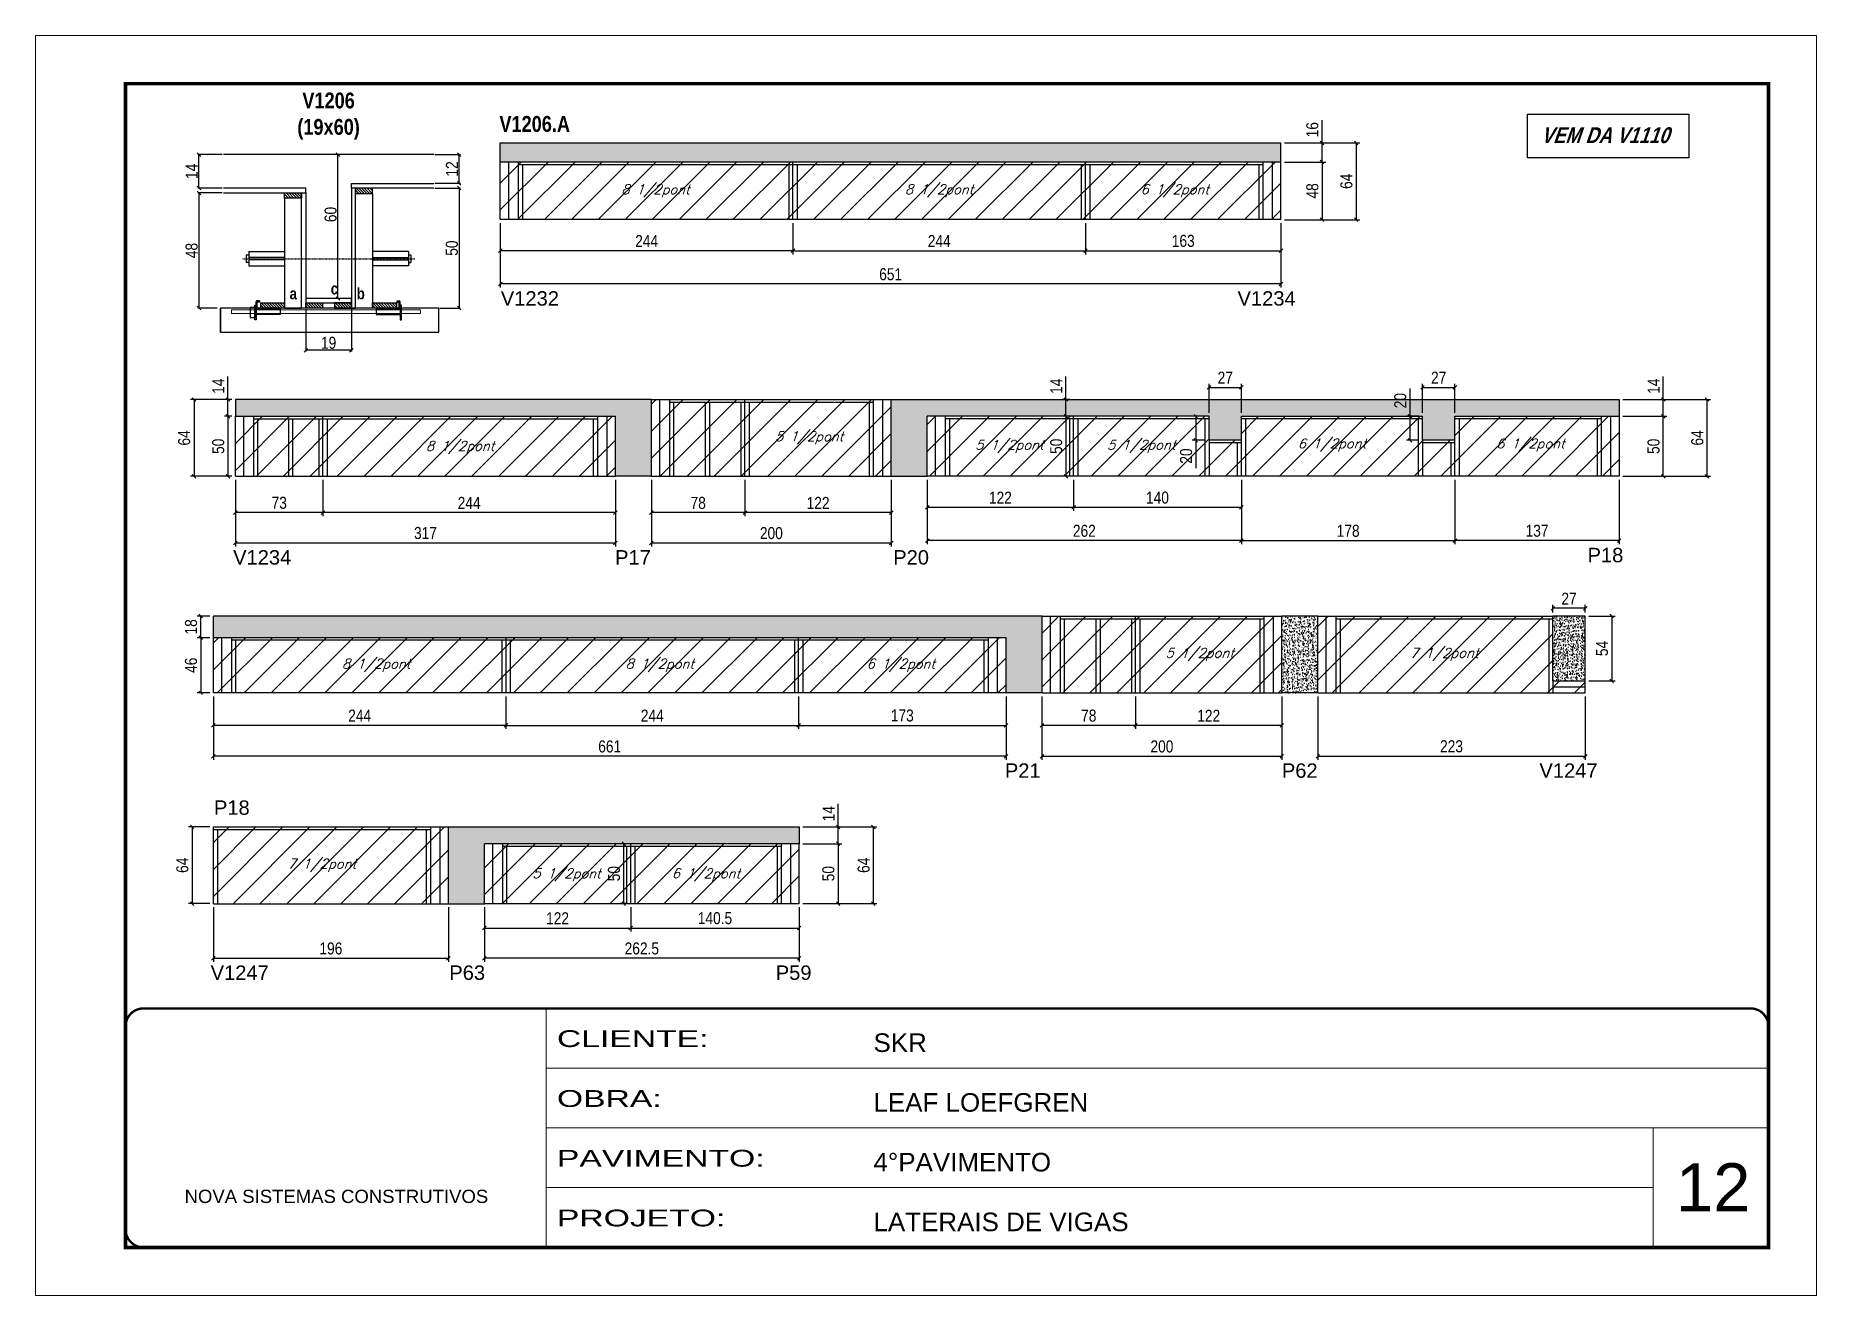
# Model space of a CAD drawing. Extents: x 3309 to 9563, y -2522 to 14608.
# Drawn here: x 8078 to 9563, y 11261 to 12311 of the extents above; entities that cross this region are included whole.
import ezdxf

# ---------------------------------------------------------------- set-up
doc = ezdxf.new("R2010")
doc.units = 0
for name, pattern in [('CONTINUO', [0]), ('DASHED', [0.75, 0.5, -0.25]), ('HIDDEN', [0.375, 0.25, -0.125])]:
    doc.linetypes.add(name, pattern=pattern)
for name, color, linetype in [('5', 5, 'Continuous'), ('barrote', 251, 'Continuous'), ('COTA', 241, 'Continuous'), ('detalhes', 4, 'Continuous'), ('NOMENCLATURA', 7, 'Continuous'), ('Painéis', 200, 'Continuous'), ('presilha', 1, 'Continuous'), ('SARR_2.2x10', 60, 'Continuous'), ('SARR_2.2x7', 40, 'Continuous'), ('SARR_3.5x7', 81, 'Continuous'), ('TENSOR', 3, 'Continuous'), ('texto', 7, 'Continuous')]:
    doc.layers.add(name, color=color, linetype=linetype)
for name, color, linetype, lineweight in [('CARIMBO', 255, 'Continuous', 9), ('CONCRETO', 251, 'Continuous', 25), ('Folhas', 255, 'Continuous', 9), ('Hachura', 251, 'Continuous', 9), ('SARRAFO DE PRESSAO', 251, 'DASHED', 9), ('SCO-___-LAJ', 2, 'Continuous', 0)]:
    doc.layers.add(name, color=color, linetype=linetype, lineweight=lineweight)
doc.styles.add('ARIAL', font='arial.ttf')
doc.styles.add('COTA TECNICA', font='techl___.ttf', dxfattribs={"height": 10})
doc.styles.add('COTA TECNICA 2X', font='techl___.ttf', dxfattribs={"height": 10})
doc.styles.add('Romans', font='romans.shx')
doc.styles.get("Standard").update_dxf_attribs({"font": 'arial.ttf'})
doc.styles.add('TECNICA', font='techb___.ttf', dxfattribs={"height": 10})
doc.styles.add('Tecnologia', font='')
doc.styles.get('Tecnologia').set_extended_font_data('Forgotten Futurist')
doc.dimstyles.new('PAINEL', dxfattribs={"dimtxt": 10, "dimasz": 3, "dimexe": 3, "dimexo": 3, "dimgap": 3, "dimtad": 1, "dimdec": 1, "dimzin": 12, "dimdsep": 46, "dimtxsty": 'COTA TECNICA', "dimblk1": 'OBLIQUE', "dimblk2": 'OBLIQUE', "dimsah": 1, "dimcen": 0.9, "dimclrd": 4, "dimclre": 4, "dimclrt": 240, "dimadec": 1, "dimazin": 3, "dimtfac": 1, "dimtdec": 1, "dimtmove": 0, "dimatfit": 3, "dimfxl": 1, "dimtolj": 1, "dimtzin": 12, "dimarcsym": 0})
doc.dimstyles.new('SECAO', dxfattribs={"dimscale": 0.333333, "dimtxt": 5, "dimasz": 9, "dimexe": 3, "dimexo": 3, "dimgap": 3, "dimtad": 1, "dimdec": 1, "dimlfac": 0.5, "dimzin": 12, "dimdsep": 46, "dimtxsty": 'COTA TECNICA 2X', "dimblk1": 'OBLIQUE', "dimblk2": 'OBLIQUE', "dimsah": 1, "dimcen": 0.9, "dimclrd": 4, "dimclre": 4, "dimclrt": 240, "dimadec": 1, "dimazin": 3, "dimtfac": 1, "dimtdec": 1, "dimtmove": 0, "dimatfit": 3, "dimfxl": 1, "dimtolj": 1, "dimtzin": 12, "dimarcsym": 0})
pattern_1 = [(135, (41538.6903, -111428.6013), (-1.122532015, -1.122532015), [])]
pattern_2 = [(50, (1616.009, 1148.575), (5.46554, -0.4781726), [0.5715, -6.2865]), (355, (1616.009, 1148.575), (-1.0573026, 5.7317054), [0.4572, -5.0292175]), (100.451445, (1616.4646, 1148.535), (4.4082374, 5.2535326), [0.4857003, -5.3427073]), (46.1842, (1616.009, 1150.099), (8.1323712, -1.26127), [0.85725, -9.42975]), (96.63556, (1616.687, 1149.994), (7.122124, 7.4227837), [0.7285507, -8.014068]), (351.18415, (1616.009, 1150.099), (7.122124, 7.422784), [0.685799, -7.543792]), (21, (1616.771, 1149.718), (4.5484317, -3.067956), [0.5715, -6.2865]), (326, (1616.771, 1149.718), (1.8540609, 5.525639), [0.4572, -5.0292]), (71.451445, (1617.15, 1149.4624), (6.4024926, 2.457683), [0.4857003, -5.3426981]), (37.5, (1616.0092, 1148.5751), (0.0926581, 2.53665117), [0, -4.96824, 0, -5.1054, 0, -5.04825]), (7.5, (1616.0092, 1148.575), (2.0045899, 3.00541724), [0, -2.91084, 0, -4.85394, 0, -1.92405]), (327.5, (1614.31, 1148.5751), (4.06771786, -0.17186232), [0, -1.905, 0, -5.9436, 0, -7.8867]), (317.5, (1613.548, 1148.575), (4.4438754, 0.7627947), [0, -2.4765, 0, -3.94716, 0, -5.6007])]
pattern_3 = [(45, (3214.509, 1148.575), (-11.22532, 11.22532), [])]

msp = doc.modelspace()

# ---------------------------------------------------------------- texts
at = {"layer": '5', "linetype": 'Continuous'}
for s, rotation, p in [('V1232', 0.00004, (8465.81, 12085.69, 0)), ('V1234', 0.00004, (9080.17, 12085.69, 0)), ('V1234', 0.00004, (8242.59, 11869.86, 0)), ('P17', 0.00004, (8561.1, 11869.86, 0)), ('P20', 0.00004, (8793.04, 11869.86, 0)), ('P18', 0.00004, (9372.05, 11871.79, 0)), ('P21', 0.00004, (8886.13, 11692.11, 0)), ('P62', 0.00004, (9117.13, 11692.11, 0)), ('V1247', 0.00004, (9331.91, 11692.11, 0)), ('P18', 0.00004, (8226.58, 11661.26, 0)), ('V1247', 359.99996, (8223.83, 11523.68, 0)), ('P63', 359.99996, (8422.85, 11523.68, 0)), ('P59', 359.99996, (8695.09, 11523.68, 0))]:
    msp.add_text(s, height=12, rotation=rotation, dxfattribs=at).set_placement(p)
at = {"layer": 'CARIMBO', "style": 'ARIAL'}
msp.add_text('12', height=40, dxfattribs=at).set_placement((9445.73, 11330.85))
at = {"layer": 'detalhes', "style": 'TECNICA'}
for s, p in [('a', (8289.68, 12090.93)), ('c', (8323.97, 12095.04)), ('b', (8345.65, 12090.92))]:
    msp.add_text(s, height=9.6, dxfattribs=at).set_placement(p)
at = {"layer": 'NOMENCLATURA', "style": 'TECNICA'}
msp.add_text('V1206.A', height=13.2, dxfattribs=at).set_placement((8464.65, 12230.51, 0))
at = {"layer": 'NOMENCLATURA', "insert": (8322.18, 12263.26), "char_height": 13.2, "attachment_point": 2, "style": 'TECNICA'}
msp.add_mtext_dynamic_manual_height_columns('V1206\\P(19x60)', width=300.2766, gutter_width=1, heights=[0], dxfattribs=at)
at = {"layer": 'NOMENCLATURA', "insert": (9386.5, 12234.33, 0), "char_height": 13.2, "width": 300.2766, "attachment_point": 2, "style": 'TECNICA'}
msp.add_mtext('{\\Q19;VEM DA V1110}', dxfattribs=at)
at = {"layer": 'texto', "color": 2, "char_height": 8, "attachment_point": 5, "style": 'Romans'}
for s, insert in [('{\\Q19;\\C256;8 1/2pont}', (8594.86, 12181.32, 0)), ('{\\Q19;\\C256;8 1/2pont}', (8831.36, 12181.32, 0)), ('{\\Q19;\\C256;6 1/2pont}', (9027.86, 12181.32, 0)), ('{\\Q19;\\C256;8 1/2pont}', (8431.93, 11967.43, 0)), ('{\\Q19;\\C256;5 1/2pont}', (8722.93, 11975.43, 0)), ('{\\Q19;\\C256;5 1/2pont}', (8889.93, 11968.33, 0)), ('{\\Q19;\\C256;5 1/2pont}', (8999.93, 11968.33, 0)), ('{\\Q19;\\C256;6 1/2pont}', (9158.93, 11969.43, 0)), ('{\\Q19;\\C256;6 1/2pont}', (9324.43, 11969.43, 0)), ('{\\Q19;\\C256;8 1/2pont}', (8361.88, 11785.9, 0)), ('{\\Q19;\\C256;8 1/2pont}', (8598.38, 11785.9, 0)), ('{\\Q19;\\C256;6 1/2pont}', (8799.38, 11785.9, 0)), ('{\\Q19;\\C256;5 1/2pont}', (9048.63, 11794.9, 0)), ('{\\Q19;\\C256;7 1/2pont}', (9252.63, 11794.9, 0)), ('{\\Q19;\\C256;7 1/2pont}', (8316.63, 11619.18, 0)), ('{\\Q19;\\C256;5 1/2pont}', (8520.63, 11611.18, 0)), ('{\\Q19;\\C256;6 1/2pont}', (8636.88, 11611.18, 0))]:
    msp.add_mtext(s, dxfattribs=dict(at, insert=insert))

# ---------------------------------------------------------------- blocks, each defined once
blk = doc.blocks.new('9999999999')
at = {"color": 30, "linetype": 'CONTINUO'}
for p, q in [((98564.6, 34230.2), (98564.6, 34429.4)), ((98564.6, 34379.6), (99584, 34379.6)), ((98564.6, 34329.8), (99488, 34329.8)), ((99584, 34329.8), (99488, 34329.8)), ((99488, 34329.8), (99488, 34230.2)), ((98564.6, 34280), (99488, 34280))]:
    blk.add_line(p, q, dxfattribs=at)
at = {"color": 30, "linetype": 'CONTINUO', "const_width": 2}
blk.add_lwpolyline([(99584, 34230.2), (99584, 34414.4, 0.414214), (99569, 34429.4), (98229, 34429.4, 0.414214), (98214, 34414.4), (98214, 34245.2, 0.414214), (98229, 34230.2), (99584, 34230.2)], format="xyb", dxfattribs=at)
at = {"layer": 'Folhas'}
blk.add_lwpolyline([(98139, 34190.2), (99624, 34190.2), (99624, 35240.2), (98139, 35240.2)], close=True, dxfattribs=at)
at = {"layer": 'Folhas', "color": 30, "const_width": 3}
blk.add_lwpolyline([(98214, 34230.2), (99584, 34230.2), (99584, 35200.2), (98214, 35200.2)], close=True, dxfattribs=at)
at = {"color": 7, "linetype": 'Continuous', "ltscale": 5, "style": 'ARIAL'}
for s, height, p in [('SKR', 15.48, (98837.7, 34393.1)), ('LEAF LOEFGREN', 15.483, (98837.7, 34343.3)), ('4°PAVIMENTO', 15.483, (98837.7, 34293.5)), ('NOVA SISTEMAS CONSTRUTIVOS', 11.059, (98263.2, 34267.2)), ('LATERAIS DE VIGAS', 15.483, (98837.7, 34243.7))]:
    blk.add_text(s, height=height, dxfattribs=at).set_placement(p)
at = {"layer": 'Folhas', "color": 7, "style": 'Tecnologia', "width": 1.5}
for s, p in [('CLIENTE:', (98573.7, 34397.2)), ('OBRA:', (98573.7, 34347.3)), ('PAVIMENTO:', (98573.7, 34297.5)), ('PROJETO:', (98573.7, 34247.7))]:
    blk.add_text(s, height=14, dxfattribs=at).set_placement(p)
blk = doc.blocks.new('_Oblique')
at = {"color": 0, "linetype": 'ByBlock', "lineweight": -2}
blk.add_line((-0.5, -0.5), (0.5, 0.5), dxfattribs=at)
blk = doc.blocks.new('*D261')
at = {"layer": 'COTA', "color": 4, "lineweight": -2, "transparency": 16777216}
for p, q in [((8303.2, 12082.6), (8303.2, 12047.5)), ((8341.2, 12082.6), (8341.2, 12047.5)), ((8341.2, 12048.5), (8303.2, 12048.5))]:
    blk.add_line(p, q, dxfattribs=at)
at = {"layer": 'Defpoints', "color": 0, "transparency": 16777216}
for p in [(8303.2, 12083.6), (8341.2, 12083.6), (8303.2, 12048.5)]:
    blk.add_point(p, dxfattribs=at)
at = {"layer": 'COTA', "color": 4, "lineweight": -2, "transparency": 16777216, "xscale": 3, "yscale": 3, "zscale": 3, "rotation": 180}
blk.add_blockref('_Oblique', (8303.2, 12048.5), dxfattribs=at)
at = {"layer": 'COTA', "color": 4, "lineweight": -2, "transparency": 16777216, "xscale": 3, "yscale": 3, "zscale": 3}
blk.add_blockref('_Oblique', (8341.2, 12048.5), dxfattribs=at)
at = {"layer": 'COTA', "color": 240, "transparency": 16777216, "insert": (8322.2, 12054.6), "char_height": 10, "attachment_point": 5, "style": 'COTA TECNICA 2X'}
blk.add_mtext('\\A1;19', dxfattribs=at)
blk = doc.blocks.new('PRESILHA METÁLICA 1')
at = {"layer": 'presilha'}
for p, q in [((0, 13), (6, 13)), ((0, 13), (0, 0)), ((6, 0), (0, 0)), ((6, 15.5), (7.5, 15.5)), ((6, -2.5), (6, 15.5)), ((6, 13), (6, 0)), ((7.5, 10.6), (7.5, 19.9)), ((7.5, 15.5), (7.5, -2.5)), ((37.5, 4.1), (7.5, 4.1)), ((12, 21), (8.6, 21)), ((9, 11.6), (9, 18.9)), ((12, 19.5), (9.6, 19.5)), ((37.5, 11), (9.6, 11)), ((12, 21), (12, 19.5)), ((37.5, 11), (37.5, 4.1)), ((7.5, -2.5), (6, -2.5))]:
    blk.add_line(p, q, dxfattribs=at)
for centre, radius, start, end in [((8.6, 19.9), 1.14, 90, 180), ((9.6, 18.9), 0.57, 90, 180), ((9.6, 11.6), 0.57, 180, 270)]:
    blk.add_arc(centre, radius, start, end, dxfattribs=at)
blk = doc.blocks.new('PRESILHA METÁLICA 2')
at = {"layer": 'presilha'}
for p, q in [((-5.2, 23.5), (-5.2, 22)), ((-5.2, 23.5), (-1.9, 23.5)), ((-0.8, 14.6), (-0.8, 22.4)), ((-30.8, 13.5), (-30.8, 6.6)), ((-30.8, 13.5), (-2.8, 13.5)), ((-30.8, 6.6), (-0.8, 6.6)), ((-5.2, 22), (-2.8, 22)), ((-2.2, 14.1), (-2.2, 21.4)), ((0.8, 18), (-0.8, 18)), ((-0.8, 18), (-0.8, 0)), ((-0.8, 0), (0.8, 0)), ((0.8, 0), (0.8, 18))]:
    blk.add_line(p, q, dxfattribs=at)
for centre, radius, start, end in [((-1.9, 22.4), 1.14, 0, 90), ((-2.8, 21.4), 0.57, 0, 90), ((-2.8, 14.1), 0.57, 270, 0)]:
    blk.add_arc(centre, radius, start, end, dxfattribs=at)
blk = doc.blocks.new('*D262')
at = {"layer": 'COTA', "color": 4, "lineweight": -2, "transparency": 16777216}
for p, q in [((8233.5, 12179.6), (8213.1, 12179.6)), ((8214.1, 12179.6), (8214.1, 12083.6)), ((8229.3, 12083.6), (8213.1, 12083.6))]:
    blk.add_line(p, q, dxfattribs=at)
at = {"layer": 'Defpoints', "color": 0, "transparency": 16777216}
for p in [(8234.5, 12179.6), (8214.1, 12083.6), (8230.3, 12083.6)]:
    blk.add_point(p, dxfattribs=at)
at = {"layer": 'COTA', "color": 4, "lineweight": -2, "transparency": 16777216, "xscale": 3, "yscale": 3, "zscale": 3}
for p, rotation in [((8214.1, 12179.6), 90), ((8214.1, 12083.6), 270)]:
    blk.add_blockref('_Oblique', p, dxfattribs=dict(at, rotation=rotation))
at = {"layer": 'COTA', "color": 240, "transparency": 16777216, "insert": (8208, 12131.6), "char_height": 10, "attachment_point": 5, "rotation": 90, "style": 'COTA TECNICA 2X'}
blk.add_mtext('\\A1;48', dxfattribs=at)
blk = doc.blocks.new('*D263')
at = {"layer": 'COTA', "color": 4, "lineweight": -2, "transparency": 16777216}
for p, q in [((8410.9, 12183.6), (8432.1, 12183.6)), ((8431.1, 12183.6), (8431.1, 12083.6)), ((8415, 12083.6), (8432.1, 12083.6))]:
    blk.add_line(p, q, dxfattribs=at)
at = {"layer": 'Defpoints', "color": 0, "transparency": 16777216}
for p in [(8409.9, 12183.6), (8414, 12083.6), (8431.1, 12083.6)]:
    blk.add_point(p, dxfattribs=at)
at = {"layer": 'COTA', "color": 4, "lineweight": -2, "transparency": 16777216, "xscale": 3, "yscale": 3, "zscale": 3}
for p, rotation in [((8431.1, 12183.6), 90), ((8431.1, 12083.6), 270)]:
    blk.add_blockref('_Oblique', p, dxfattribs=dict(at, rotation=rotation))
at = {"layer": 'COTA', "color": 240, "transparency": 16777216, "insert": (8425, 12133.6), "char_height": 10, "attachment_point": 5, "rotation": 90, "style": 'COTA TECNICA 2X'}
blk.add_mtext('\\A1;50', dxfattribs=at)
blk = doc.blocks.new('*D264')
at = {"layer": 'COTA', "color": 4, "lineweight": -2, "transparency": 16777216}
for p, q in [((8340.2, 12211.6), (8329, 12211.6)), ((8330, 12091.6), (8330, 12211.6)), ((8340.2, 12091.6), (8329, 12091.6))]:
    blk.add_line(p, q, dxfattribs=at)
at = {"layer": 'Defpoints', "color": 0, "transparency": 16777216}
for p in [(8330, 12211.6), (8341.2, 12211.6), (8341.2, 12091.6)]:
    blk.add_point(p, dxfattribs=at)
at = {"layer": 'COTA', "color": 4, "lineweight": -2, "transparency": 16777216, "xscale": 3, "yscale": 3, "zscale": 3}
for p, rotation in [((8330, 12211.6), 90), ((8330, 12091.6), 270)]:
    blk.add_blockref('_Oblique', p, dxfattribs=dict(at, rotation=rotation))
at = {"layer": 'COTA', "color": 240, "transparency": 16777216, "insert": (8323.9, 12161.6), "char_height": 10, "attachment_point": 5, "rotation": 90, "style": 'COTA TECNICA 2X'}
blk.add_mtext('\\A1;60', dxfattribs=at)
blk = doc.blocks.new('*D265')
at = {"layer": 'COTA', "color": 4, "lineweight": -2, "transparency": 16777216}
for p, q in [((8410.9, 12211.6), (8432.1, 12211.6)), ((8431.1, 12187.6), (8431.1, 12211.6)), ((8410.9, 12187.6), (8432.1, 12187.6))]:
    blk.add_line(p, q, dxfattribs=at)
at = {"layer": 'Defpoints', "color": 0, "transparency": 16777216}
for p in [(8409.9, 12211.6), (8431.1, 12211.6), (8409.9, 12187.6)]:
    blk.add_point(p, dxfattribs=at)
at = {"layer": 'COTA', "color": 4, "lineweight": -2, "transparency": 16777216, "xscale": 3, "yscale": 3, "zscale": 3}
for p, rotation in [((8431.1, 12211.6), 90), ((8431.1, 12187.6), 270)]:
    blk.add_blockref('_Oblique', p, dxfattribs=dict(at, rotation=rotation))
at = {"layer": 'COTA', "color": 240, "transparency": 16777216, "insert": (8425, 12199.6), "char_height": 10, "attachment_point": 5, "rotation": 90, "style": 'COTA TECNICA 2X'}
blk.add_mtext('\\A1;12', dxfattribs=at)
blk = doc.blocks.new('*D287')
at = {"layer": 'COTA', "color": 4, "lineweight": -2, "transparency": 16777216}
for p, q in [((8233.5, 12211.6), (8213.1, 12211.6)), ((8214.1, 12183.6), (8214.1, 12211.6)), ((8233.5, 12183.6), (8213.1, 12183.6))]:
    blk.add_line(p, q, dxfattribs=at)
at = {"layer": 'Defpoints', "color": 0, "transparency": 16777216}
for p in [(8214.1, 12211.6), (8234.5, 12211.6), (8234.5, 12183.6)]:
    blk.add_point(p, dxfattribs=at)
at = {"layer": 'COTA', "color": 4, "lineweight": -2, "transparency": 16777216, "xscale": 3, "yscale": 3, "zscale": 3}
for p, rotation in [((8214.1, 12211.6), 90), ((8214.1, 12183.6), 270)]:
    blk.add_blockref('_Oblique', p, dxfattribs=dict(at, rotation=rotation))
at = {"layer": 'COTA', "color": 240, "transparency": 16777216, "insert": (8208, 12197.6), "char_height": 10, "attachment_point": 5, "rotation": 90, "style": 'COTA TECNICA 2X'}
blk.add_mtext('\\A1;14', dxfattribs=at)
blk = doc.blocks.new('*D266')
at = {"layer": 'COTA', "color": 4, "linetype": 'ByBlock', "lineweight": -2, "transparency": 16777216}
for p, q in [((8465.4, 12154.3), (8465.4, 12128.4)), ((8709.4, 12154.3), (8709.4, 12128.4)), ((8709.4, 12131.4), (8465.4, 12131.4))]:
    blk.add_line(p, q, dxfattribs=at)
at = {"layer": 'Defpoints', "color": 0, "linetype": 'ByBlock', "transparency": 16777216}
for p in [(8465.4, 12157.3), (8709.4, 12157.3), (8465.4, 12131.4)]:
    blk.add_point(p, dxfattribs=at)
at = {"layer": 'COTA', "color": 4, "linetype": 'ByBlock', "lineweight": -2, "transparency": 16777216, "xscale": 3, "yscale": 3, "zscale": 3, "rotation": 180}
blk.add_blockref('_Oblique', (8465.4, 12131.4), dxfattribs=at)
at = {"layer": 'COTA', "color": 4, "linetype": 'ByBlock', "lineweight": -2, "transparency": 16777216, "xscale": 3, "yscale": 3, "zscale": 3}
blk.add_blockref('_Oblique', (8709.4, 12131.4), dxfattribs=at)
at = {"layer": 'COTA', "color": 240, "linetype": 'ByBlock', "transparency": 16777216, "insert": (8587.4, 12139.5), "char_height": 10, "attachment_point": 5, "style": 'COTA TECNICA'}
blk.add_mtext('\\A1;244', dxfattribs=at)
blk = doc.blocks.new('*D288')
at = {"layer": 'COTA', "color": 4, "linetype": 'ByBlock', "lineweight": -2, "transparency": 16777216}
for p, q in [((8465.4, 12154.3), (8465.4, 12100.7)), ((9116.4, 12154.3), (9116.4, 12100.7)), ((9116.4, 12103.7), (8465.4, 12103.7))]:
    blk.add_line(p, q, dxfattribs=at)
at = {"layer": 'Defpoints', "color": 0, "linetype": 'ByBlock', "transparency": 16777216}
for p in [(8465.4, 12157.3), (9116.4, 12157.3), (8465.4, 12103.7)]:
    blk.add_point(p, dxfattribs=at)
at = {"layer": 'COTA', "color": 4, "linetype": 'ByBlock', "lineweight": -2, "transparency": 16777216, "xscale": 3, "yscale": 3, "zscale": 3, "rotation": 180}
blk.add_blockref('_Oblique', (8465.4, 12103.7), dxfattribs=at)
at = {"layer": 'COTA', "color": 4, "linetype": 'ByBlock', "lineweight": -2, "transparency": 16777216, "xscale": 3, "yscale": 3, "zscale": 3}
blk.add_blockref('_Oblique', (9116.4, 12103.7), dxfattribs=at)
at = {"layer": 'COTA', "color": 240, "linetype": 'ByBlock', "transparency": 16777216, "insert": (8790.9, 12111.8), "char_height": 10, "attachment_point": 5, "style": 'COTA TECNICA'}
blk.add_mtext('\\A1;651', dxfattribs=at)
blk = doc.blocks.new('*D256')
at = {"layer": 'COTA', "color": 4, "lineweight": -2, "transparency": 16777216}
for p, q in [((8709.4, 12154.3), (8709.4, 12128.4)), ((8953.4, 12154.3), (8953.4, 12128.4)), ((8709.4, 12131.4), (8953.4, 12131.4))]:
    blk.add_line(p, q, dxfattribs=at)
at = {"layer": 'Defpoints', "color": 0, "transparency": 16777216}
for p in [(8709.4, 12157.3, 0), (8953.4, 12157.3, 0), (8953.4, 12131.4)]:
    blk.add_point(p, dxfattribs=at)
at = {"layer": 'COTA', "color": 4, "lineweight": -2, "transparency": 16777216, "xscale": 3, "yscale": 3, "zscale": 3, "rotation": 180}
blk.add_blockref('_Oblique', (8709.4, 12131.4), dxfattribs=at)
at = {"layer": 'COTA', "color": 4, "lineweight": -2, "transparency": 16777216, "xscale": 3, "yscale": 3, "zscale": 3}
blk.add_blockref('_Oblique', (8953.4, 12131.4), dxfattribs=at)
at = {"layer": 'COTA', "color": 240, "transparency": 16777216, "insert": (8831.4, 12139.5), "char_height": 10, "attachment_point": 5, "style": 'COTA TECNICA'}
blk.add_mtext('\\A1;244', dxfattribs=at)
blk = doc.blocks.new('*D257')
at = {"layer": 'COTA', "color": 4, "lineweight": -2, "transparency": 16777216}
for p, q in [((9119.4, 12221.3), (9182.1, 12221.3)), ((9179.1, 12221.3), (9179.1, 12157.3)), ((9119.4, 12157.3), (9182.1, 12157.3))]:
    blk.add_line(p, q, dxfattribs=at)
at = {"layer": 'Defpoints', "color": 0, "transparency": 16777216}
for p in [(9116.4, 12221.3, 0), (9116.4, 12157.3, 0), (9179.1, 12157.3)]:
    blk.add_point(p, dxfattribs=at)
at = {"layer": 'COTA', "color": 4, "lineweight": -2, "transparency": 16777216, "xscale": 3, "yscale": 3, "zscale": 3}
for p, rotation in [((9179.1, 12221.3), 90), ((9179.1, 12157.3), 270)]:
    blk.add_blockref('_Oblique', p, dxfattribs=dict(at, rotation=rotation))
at = {"layer": 'COTA', "color": 240, "transparency": 16777216, "insert": (9171, 12189.3), "char_height": 10, "attachment_point": 5, "rotation": 90, "style": 'COTA TECNICA'}
blk.add_mtext('\\A1;64', dxfattribs=at)
blk = doc.blocks.new('*D278')
at = {"layer": 'COTA', "color": 4, "lineweight": -2, "transparency": 16777216}
for p, q in [((8953.4, 12154.3), (8953.4, 12128.4)), ((9116.4, 12154.3), (9116.4, 12128.4)), ((8953.4, 12131.4), (9116.4, 12131.4))]:
    blk.add_line(p, q, dxfattribs=at)
at = {"layer": 'Defpoints', "color": 0, "transparency": 16777216}
for p in [(8953.4, 12157.3, 0), (9116.4, 12157.3, 0), (9116.4, 12131.4)]:
    blk.add_point(p, dxfattribs=at)
at = {"layer": 'COTA', "color": 4, "lineweight": -2, "transparency": 16777216, "xscale": 3, "yscale": 3, "zscale": 3, "rotation": 180}
blk.add_blockref('_Oblique', (8953.4, 12131.4), dxfattribs=at)
at = {"layer": 'COTA', "color": 4, "lineweight": -2, "transparency": 16777216, "xscale": 3, "yscale": 3, "zscale": 3}
blk.add_blockref('_Oblique', (9116.4, 12131.4), dxfattribs=at)
at = {"layer": 'COTA', "color": 240, "transparency": 16777216, "insert": (9034.9, 12139.6), "char_height": 10, "attachment_point": 5, "style": 'COTA TECNICA'}
blk.add_mtext('\\A1;163', dxfattribs=at)
blk = doc.blocks.new('*D279')
at = {"layer": 'COTA', "color": 4, "lineweight": -2, "transparency": 16777216}
for p, q in [((9119.4, 12205.3), (9153.7, 12205.3)), ((9150.7, 12205.3), (9150.7, 12157.3)), ((9119.4, 12157.3), (9153.7, 12157.3))]:
    blk.add_line(p, q, dxfattribs=at)
at = {"layer": 'Defpoints', "color": 0, "transparency": 16777216}
for p in [(9116.4, 12205.3, 0), (9116.4, 12157.3, 0), (9150.7, 12157.3)]:
    blk.add_point(p, dxfattribs=at)
at = {"layer": 'COTA', "color": 4, "lineweight": -2, "transparency": 16777216, "xscale": 3, "yscale": 3, "zscale": 3}
for p, rotation in [((9150.7, 12205.3), 90), ((9150.7, 12157.3), 270)]:
    blk.add_blockref('_Oblique', p, dxfattribs=dict(at, rotation=rotation))
at = {"layer": 'COTA', "color": 240, "transparency": 16777216, "insert": (9142.6, 12181.3), "char_height": 10, "attachment_point": 5, "rotation": 90, "style": 'COTA TECNICA'}
blk.add_mtext('\\A1;48', dxfattribs=at)
blk = doc.blocks.new('*D280')
at = {"layer": 'COTA', "color": 4, "lineweight": -2, "transparency": 16777216}
for p, q in [((9150.7, 12221.3), (9150.7, 12240.3)), ((9119.4, 12221.3), (9153.7, 12221.3)), ((9150.7, 12205.3), (9150.7, 12221.3)), ((9119.4, 12205.3), (9153.7, 12205.3))]:
    blk.add_line(p, q, dxfattribs=at)
at = {"layer": 'Defpoints', "color": 0, "transparency": 16777216}
for p in [(9116.4, 12221.3, 0), (9150.7, 12221.3), (9116.4, 12205.3, 0)]:
    blk.add_point(p, dxfattribs=at)
at = {"layer": 'COTA', "color": 4, "lineweight": -2, "transparency": 16777216, "xscale": 3, "yscale": 3, "zscale": 3}
for p, rotation in [((9150.7, 12221.3), 90), ((9150.7, 12205.3), 270)]:
    blk.add_blockref('_Oblique', p, dxfattribs=dict(at, rotation=rotation))
at = {"layer": 'COTA', "color": 240, "transparency": 16777216, "insert": (9142.6, 12232.3), "char_height": 10, "attachment_point": 5, "rotation": 90, "style": 'COTA TECNICA'}
blk.add_mtext('\\A1;16', dxfattribs=at)
blk = doc.blocks.new('*D281')
at = {"layer": 'COTA', "color": 4, "linetype": 'ByBlock', "lineweight": -2, "transparency": 16777216}
for p, q in [((8244.5, 11940.4), (8244.5, 11884.9)), ((8561.4, 11940.4), (8561.4, 11884.9)), ((8244.5, 11887.9), (8561.4, 11887.9))]:
    blk.add_line(p, q, dxfattribs=at)
at = {"layer": 'Defpoints', "color": 0, "linetype": 'ByBlock', "transparency": 16777216}
for p in [(8244.5, 11943.4), (8561.4, 11943.4), (8561.4, 11887.9)]:
    blk.add_point(p, dxfattribs=at)
at = {"layer": 'COTA', "color": 4, "linetype": 'ByBlock', "lineweight": -2, "transparency": 16777216, "xscale": 3, "yscale": 3, "zscale": 3, "rotation": 180}
blk.add_blockref('_Oblique', (8244.5, 11887.9), dxfattribs=at)
at = {"layer": 'COTA', "color": 4, "linetype": 'ByBlock', "lineweight": -2, "transparency": 16777216, "xscale": 3, "yscale": 3, "zscale": 3}
blk.add_blockref('_Oblique', (8561.4, 11887.9), dxfattribs=at)
at = {"layer": 'COTA', "color": 240, "linetype": 'ByBlock', "transparency": 16777216, "insert": (8403, 11896.1), "char_height": 10, "attachment_point": 5, "style": 'COTA TECNICA'}
blk.add_mtext('\\A1;317', dxfattribs=at)
blk = doc.blocks.new('*D282')
at = {"layer": 'COTA', "color": 4, "lineweight": -2, "transparency": 16777216}
for p, q in [((8317.4, 11940.4), (8317.4, 11910.1)), ((8561.4, 11940.4), (8561.4, 11910.1)), ((8561.4, 11913.1), (8317.4, 11913.1))]:
    blk.add_line(p, q, dxfattribs=at)
at = {"layer": 'Defpoints', "color": 0, "transparency": 16777216}
for p in [(8317.4, 11943.4), (8561.4, 11943.4), (8317.4, 11913.1)]:
    blk.add_point(p, dxfattribs=at)
at = {"layer": 'COTA', "color": 4, "lineweight": -2, "transparency": 16777216, "xscale": 3, "yscale": 3, "zscale": 3, "rotation": 180}
blk.add_blockref('_Oblique', (8317.4, 11913.1), dxfattribs=at)
at = {"layer": 'COTA', "color": 4, "lineweight": -2, "transparency": 16777216, "xscale": 3, "yscale": 3, "zscale": 3}
blk.add_blockref('_Oblique', (8561.4, 11913.1), dxfattribs=at)
at = {"layer": 'COTA', "color": 240, "transparency": 16777216, "insert": (8439.4, 11921.2), "char_height": 10, "attachment_point": 5, "style": 'COTA TECNICA'}
blk.add_mtext('\\A1;244', dxfattribs=at)
blk = doc.blocks.new('*D283')
at = {"layer": 'COTA', "color": 4, "lineweight": -2, "transparency": 16777216}
for p, q in [((8244.5, 11940.4), (8244.5, 11910.1)), ((8317.4, 11940.4), (8317.4, 11910.1)), ((8317.4, 11913.1), (8244.5, 11913.1))]:
    blk.add_line(p, q, dxfattribs=at)
at = {"layer": 'Defpoints', "color": 0, "transparency": 16777216}
for p in [(8244.5, 11943.4), (8317.4, 11943.4), (8244.5, 11913.1)]:
    blk.add_point(p, dxfattribs=at)
at = {"layer": 'COTA', "color": 4, "lineweight": -2, "transparency": 16777216, "xscale": 3, "yscale": 3, "zscale": 3, "rotation": 180}
blk.add_blockref('_Oblique', (8244.5, 11913.1), dxfattribs=at)
at = {"layer": 'COTA', "color": 4, "lineweight": -2, "transparency": 16777216, "xscale": 3, "yscale": 3, "zscale": 3}
blk.add_blockref('_Oblique', (8317.4, 11913.1), dxfattribs=at)
at = {"layer": 'COTA', "color": 240, "transparency": 16777216, "insert": (8281, 11921.3), "char_height": 10, "attachment_point": 5, "style": 'COTA TECNICA'}
blk.add_mtext('\\A1;73', dxfattribs=at)
blk = doc.blocks.new('*D258')
at = {"layer": 'COTA', "color": 4, "lineweight": -2, "transparency": 16777216}
for p, q in [((8241.5, 12007.4), (8207, 12007.4)), ((8210, 12007.4), (8210, 11943.4)), ((8241.5, 11943.4), (8207, 11943.4))]:
    blk.add_line(p, q, dxfattribs=at)
at = {"layer": 'Defpoints', "color": 0, "transparency": 16777216}
for p in [(8244.5, 12007.4, 0), (8210, 11943.4), (8244.5, 11943.4, 0)]:
    blk.add_point(p, dxfattribs=at)
at = {"layer": 'COTA', "color": 4, "lineweight": -2, "transparency": 16777216, "xscale": 3, "yscale": 3, "zscale": 3}
for p, rotation in [((8210, 12007.4), 90), ((8210, 11943.4), 270)]:
    blk.add_blockref('_Oblique', p, dxfattribs=dict(at, rotation=rotation))
at = {"layer": 'COTA', "color": 240, "transparency": 16777216, "insert": (8201.8, 11975.4), "char_height": 10, "attachment_point": 5, "rotation": 90, "style": 'COTA TECNICA'}
blk.add_mtext('\\A1;64', dxfattribs=at)
blk = doc.blocks.new('*D259')
at = {"layer": 'COTA', "color": 4, "lineweight": -2, "transparency": 16777216}
for p, q in [((8241.5, 11993.4), (8235.3, 11993.4)), ((8238.3, 11993.4), (8238.3, 11943.4)), ((8241.5, 11943.4), (8235.3, 11943.4))]:
    blk.add_line(p, q, dxfattribs=at)
at = {"layer": 'Defpoints', "color": 0, "transparency": 16777216}
for p in [(8244.5, 11993.4, 0), (8238.3, 11943.4), (8244.5, 11943.4, 0)]:
    blk.add_point(p, dxfattribs=at)
at = {"layer": 'COTA', "color": 4, "lineweight": -2, "transparency": 16777216, "xscale": 3, "yscale": 3, "zscale": 3}
for p, rotation in [((8238.3, 11993.4), 90), ((8238.3, 11943.4), 270)]:
    blk.add_blockref('_Oblique', p, dxfattribs=dict(at, rotation=rotation))
at = {"layer": 'COTA', "color": 240, "transparency": 16777216, "insert": (8230.2, 11968.4), "char_height": 10, "attachment_point": 5, "rotation": 90, "style": 'COTA TECNICA'}
blk.add_mtext('\\A1;50', dxfattribs=at)
blk = doc.blocks.new('*D260')
at = {"layer": 'COTA', "color": 4, "lineweight": -2, "transparency": 16777216}
for p, q in [((8238.3, 12007.4), (8238.3, 12026.5)), ((8241.5, 12007.4), (8235.3, 12007.4)), ((8238.3, 11993.4), (8238.3, 12007.4)), ((8241.5, 11993.4), (8235.3, 11993.4))]:
    blk.add_line(p, q, dxfattribs=at)
at = {"layer": 'Defpoints', "color": 0, "transparency": 16777216}
for p in [(8238.3, 12007.4), (8244.5, 12007.4, 0), (8244.5, 11993.4, 0)]:
    blk.add_point(p, dxfattribs=at)
at = {"layer": 'COTA', "color": 4, "lineweight": -2, "transparency": 16777216, "xscale": 3, "yscale": 3, "zscale": 3}
for p, rotation in [((8238.3, 12007.4), 90), ((8238.3, 11993.4), 270)]:
    blk.add_blockref('_Oblique', p, dxfattribs=dict(at, rotation=rotation))
at = {"layer": 'COTA', "color": 240, "transparency": 16777216, "insert": (8230.2, 12018.5), "char_height": 10, "attachment_point": 5, "rotation": 90, "style": 'COTA TECNICA'}
blk.add_mtext('\\A1;14', dxfattribs=at)
blk = doc.blocks.new('*D284')
at = {"layer": 'COTA', "color": 4, "linetype": 'ByBlock', "lineweight": -2, "transparency": 16777216}
for p, q in [((8591.4, 11940.4), (8591.4, 11884.9)), ((8791.4, 11940.4), (8791.4, 11884.9)), ((8591.4, 11887.9), (8791.4, 11887.9))]:
    blk.add_line(p, q, dxfattribs=at)
at = {"layer": 'Defpoints', "color": 0, "linetype": 'ByBlock', "transparency": 16777216}
for p in [(8591.4, 11943.4), (8791.4, 11943.4), (8791.4, 11887.9)]:
    blk.add_point(p, dxfattribs=at)
at = {"layer": 'COTA', "color": 4, "linetype": 'ByBlock', "lineweight": -2, "transparency": 16777216, "xscale": 3, "yscale": 3, "zscale": 3, "rotation": 180}
blk.add_blockref('_Oblique', (8591.4, 11887.9), dxfattribs=at)
at = {"layer": 'COTA', "color": 4, "linetype": 'ByBlock', "lineweight": -2, "transparency": 16777216, "xscale": 3, "yscale": 3, "zscale": 3}
blk.add_blockref('_Oblique', (8791.4, 11887.9), dxfattribs=at)
at = {"layer": 'COTA', "color": 240, "linetype": 'ByBlock', "transparency": 16777216, "insert": (8691.4, 11896), "char_height": 10, "attachment_point": 5, "style": 'COTA TECNICA'}
blk.add_mtext('\\A1;200', dxfattribs=at)
blk = doc.blocks.new('*D285')
at = {"layer": 'COTA', "color": 4, "lineweight": -2, "transparency": 16777216}
for p, q in [((8669.4, 11940.4), (8669.4, 11910.1)), ((8791.4, 11940.4), (8791.4, 11910.1)), ((8791.4, 11913.1), (8669.4, 11913.1))]:
    blk.add_line(p, q, dxfattribs=at)
at = {"layer": 'Defpoints', "color": 0, "transparency": 16777216}
for p in [(8669.4, 11943.4), (8791.4, 11943.4), (8669.4, 11913.1)]:
    blk.add_point(p, dxfattribs=at)
at = {"layer": 'COTA', "color": 4, "lineweight": -2, "transparency": 16777216, "xscale": 3, "yscale": 3, "zscale": 3, "rotation": 180}
blk.add_blockref('_Oblique', (8669.4, 11913.1), dxfattribs=at)
at = {"layer": 'COTA', "color": 4, "lineweight": -2, "transparency": 16777216, "xscale": 3, "yscale": 3, "zscale": 3}
blk.add_blockref('_Oblique', (8791.4, 11913.1), dxfattribs=at)
at = {"layer": 'COTA', "color": 240, "transparency": 16777216, "insert": (8730.4, 11921.2), "char_height": 10, "attachment_point": 5, "style": 'COTA TECNICA'}
blk.add_mtext('\\A1;122', dxfattribs=at)
blk = doc.blocks.new('*D286')
at = {"layer": 'COTA', "color": 4, "lineweight": -2, "transparency": 16777216}
for p, q in [((8591.4, 11940.4), (8591.4, 11910.1)), ((8669.4, 11940.4), (8669.4, 11910.1)), ((8669.4, 11913.1), (8591.4, 11913.1))]:
    blk.add_line(p, q, dxfattribs=at)
at = {"layer": 'Defpoints', "color": 0, "transparency": 16777216}
for p in [(8591.4, 11943.4), (8669.4, 11943.4), (8591.4, 11913.1)]:
    blk.add_point(p, dxfattribs=at)
at = {"layer": 'COTA', "color": 4, "lineweight": -2, "transparency": 16777216, "xscale": 3, "yscale": 3, "zscale": 3, "rotation": 180}
blk.add_blockref('_Oblique', (8591.4, 11913.1), dxfattribs=at)
at = {"layer": 'COTA', "color": 4, "lineweight": -2, "transparency": 16777216, "xscale": 3, "yscale": 3, "zscale": 3}
blk.add_blockref('_Oblique', (8669.4, 11913.1), dxfattribs=at)
at = {"layer": 'COTA', "color": 240, "transparency": 16777216, "insert": (8630.4, 11921.2), "char_height": 10, "attachment_point": 5, "style": 'COTA TECNICA'}
blk.add_mtext('\\A1;78', dxfattribs=at)
blk = doc.blocks.new('*D268')
at = {"layer": 'COTA', "color": 4, "linetype": 'ByBlock', "lineweight": -2, "transparency": 16777216}
for p, q in [((8917.1, 11759.9), (8917.1, 11707.1)), ((9117.1, 11759.9), (9117.1, 11707.1)), ((8917.1, 11710.1), (9117.1, 11710.1))]:
    blk.add_line(p, q, dxfattribs=at)
at = {"layer": 'Defpoints', "color": 0, "linetype": 'ByBlock', "transparency": 16777216}
for p in [(8917.1, 11762.9), (9117.1, 11762.9), (9117.1, 11710.1)]:
    blk.add_point(p, dxfattribs=at)
at = {"layer": 'COTA', "color": 4, "linetype": 'ByBlock', "lineweight": -2, "transparency": 16777216, "xscale": 3, "yscale": 3, "zscale": 3, "rotation": 180}
blk.add_blockref('_Oblique', (8917.1, 11710.1), dxfattribs=at)
at = {"layer": 'COTA', "color": 4, "linetype": 'ByBlock', "lineweight": -2, "transparency": 16777216, "xscale": 3, "yscale": 3, "zscale": 3}
blk.add_blockref('_Oblique', (9117.1, 11710.1), dxfattribs=at)
at = {"layer": 'COTA', "color": 240, "linetype": 'ByBlock', "transparency": 16777216, "insert": (9017.1, 11718.2), "char_height": 10, "attachment_point": 5, "style": 'COTA TECNICA'}
blk.add_mtext('\\A1;200', dxfattribs=at)
blk = doc.blocks.new('*D269')
at = {"layer": 'COTA', "color": 4, "lineweight": -2, "transparency": 16777216}
for p, q in [((8995.1, 11759.9), (8995.1, 11732.8)), ((9117.1, 11759.9), (9117.1, 11732.8)), ((9117.1, 11735.8), (8995.1, 11735.8))]:
    blk.add_line(p, q, dxfattribs=at)
at = {"layer": 'Defpoints', "color": 0, "transparency": 16777216}
for p in [(8995.1, 11762.9), (9117.1, 11762.9), (8995.1, 11735.8)]:
    blk.add_point(p, dxfattribs=at)
at = {"layer": 'COTA', "color": 4, "lineweight": -2, "transparency": 16777216, "xscale": 3, "yscale": 3, "zscale": 3, "rotation": 180}
blk.add_blockref('_Oblique', (8995.1, 11735.8), dxfattribs=at)
at = {"layer": 'COTA', "color": 4, "lineweight": -2, "transparency": 16777216, "xscale": 3, "yscale": 3, "zscale": 3}
blk.add_blockref('_Oblique', (9117.1, 11735.8), dxfattribs=at)
at = {"layer": 'COTA', "color": 240, "transparency": 16777216, "insert": (9056.1, 11743.8), "char_height": 10, "attachment_point": 5, "style": 'COTA TECNICA'}
blk.add_mtext('\\A1;122', dxfattribs=at)
blk = doc.blocks.new('*D270')
at = {"layer": 'COTA', "color": 4, "lineweight": -2, "transparency": 16777216}
for p, q in [((8917.1, 11759.9), (8917.1, 11732.8)), ((8995.1, 11759.9), (8995.1, 11732.8)), ((8995.1, 11735.8), (8917.1, 11735.8))]:
    blk.add_line(p, q, dxfattribs=at)
at = {"layer": 'Defpoints', "color": 0, "transparency": 16777216}
for p in [(8917.1, 11762.9), (8995.1, 11762.9), (8917.1, 11735.8)]:
    blk.add_point(p, dxfattribs=at)
at = {"layer": 'COTA', "color": 4, "lineweight": -2, "transparency": 16777216, "xscale": 3, "yscale": 3, "zscale": 3, "rotation": 180}
blk.add_blockref('_Oblique', (8917.1, 11735.8), dxfattribs=at)
at = {"layer": 'COTA', "color": 4, "lineweight": -2, "transparency": 16777216, "xscale": 3, "yscale": 3, "zscale": 3}
blk.add_blockref('_Oblique', (8995.1, 11735.8), dxfattribs=at)
at = {"layer": 'COTA', "color": 240, "transparency": 16777216, "insert": (8956.1, 11743.9), "char_height": 10, "attachment_point": 5, "style": 'COTA TECNICA'}
blk.add_mtext('\\A1;78', dxfattribs=at)
blk = doc.blocks.new('*D271')
at = {"layer": 'COTA', "color": 4, "linetype": 'ByBlock', "lineweight": -2, "transparency": 16777216}
for p, q in [((9147.1, 11759.9), (9147.1, 11707.1)), ((9370.1, 11759.9), (9370.1, 11707.1)), ((9147.1, 11710.1), (9370.1, 11710.1))]:
    blk.add_line(p, q, dxfattribs=at)
at = {"layer": 'Defpoints', "color": 0, "linetype": 'ByBlock', "transparency": 16777216}
for p in [(9147.1, 11762.9), (9370.1, 11762.9), (9370.1, 11710.1)]:
    blk.add_point(p, dxfattribs=at)
at = {"layer": 'COTA', "color": 4, "linetype": 'ByBlock', "lineweight": -2, "transparency": 16777216, "xscale": 3, "yscale": 3, "zscale": 3, "rotation": 180}
blk.add_blockref('_Oblique', (9147.1, 11710.1), dxfattribs=at)
at = {"layer": 'COTA', "color": 4, "linetype": 'ByBlock', "lineweight": -2, "transparency": 16777216, "xscale": 3, "yscale": 3, "zscale": 3}
blk.add_blockref('_Oblique', (9370.1, 11710.1), dxfattribs=at)
at = {"layer": 'COTA', "color": 240, "linetype": 'ByBlock', "transparency": 16777216, "insert": (9258.6, 11718.3), "char_height": 10, "attachment_point": 5, "style": 'COTA TECNICA'}
blk.add_mtext('\\A1;223', dxfattribs=at)
blk = doc.blocks.new('*D255')
at = {"layer": 'COTA', "color": 4, "linetype": 'ByBlock', "lineweight": -2, "transparency": 16777216}
for p, q in [((8226.1, 11584.2), (8226.1, 11538.7)), ((8422.1, 11584.2), (8422.1, 11538.7)), ((8226.1, 11541.7), (8422.1, 11541.7))]:
    blk.add_line(p, q, dxfattribs=at)
at = {"layer": 'Defpoints', "color": 0, "linetype": 'ByBlock', "transparency": 16777216}
for p in [(8226.1, 11587.2), (8422.1, 11587.2), (8422.1, 11541.7)]:
    blk.add_point(p, dxfattribs=at)
at = {"layer": 'COTA', "color": 4, "linetype": 'ByBlock', "lineweight": -2, "transparency": 16777216, "xscale": 3, "yscale": 3, "zscale": 3, "rotation": 180}
blk.add_blockref('_Oblique', (8226.1, 11541.7), dxfattribs=at)
at = {"layer": 'COTA', "color": 4, "linetype": 'ByBlock', "lineweight": -2, "transparency": 16777216, "xscale": 3, "yscale": 3, "zscale": 3}
blk.add_blockref('_Oblique', (8422.1, 11541.7), dxfattribs=at)
at = {"layer": 'COTA', "color": 240, "linetype": 'ByBlock', "transparency": 16777216, "insert": (8324.1, 11549.8), "char_height": 10, "attachment_point": 5, "style": 'COTA TECNICA'}
blk.add_mtext('\\A1;196', dxfattribs=at)
blk = doc.blocks.new('*D272')
at = {"layer": 'COTA', "color": 4, "lineweight": -2, "transparency": 16777216}
for p, q in [((9373.1, 11826.9), (9395.2, 11826.9)), ((9392.2, 11826.9), (9392.2, 11772.9)), ((9373.1, 11772.9), (9395.2, 11772.9))]:
    blk.add_line(p, q, dxfattribs=at)
at = {"layer": 'Defpoints', "color": 0, "transparency": 16777216}
for p in [(9370.1, 11826.9, 0), (9370.1, 11772.9, 0), (9392.2, 11772.9)]:
    blk.add_point(p, dxfattribs=at)
at = {"layer": 'COTA', "color": 4, "lineweight": -2, "transparency": 16777216, "xscale": 3, "yscale": 3, "zscale": 3}
for p, rotation in [((9392.2, 11826.9), 90), ((9392.2, 11772.9), 270)]:
    blk.add_blockref('_Oblique', p, dxfattribs=dict(at, rotation=rotation))
at = {"layer": 'COTA', "color": 240, "transparency": 16777216, "insert": (9384.1, 11799.9), "char_height": 10, "attachment_point": 5, "rotation": 90, "style": 'COTA TECNICA'}
blk.add_mtext('\\A1;54', dxfattribs=at)
blk = doc.blocks.new('*D273')
at = {"layer": 'COTA', "color": 4, "lineweight": -2, "transparency": 16777216}
for p, q in [((9343.1, 11829.9), (9343.1, 11836.4)), ((9370.1, 11829.9), (9370.1, 11836.4)), ((9370.1, 11833.4), (9343.1, 11833.4))]:
    blk.add_line(p, q, dxfattribs=at)
at = {"layer": 'Defpoints', "color": 0, "transparency": 16777216}
for p in [(9343.1, 11833.4), (9343.1, 11826.9, 0), (9370.1, 11826.9, 0)]:
    blk.add_point(p, dxfattribs=at)
at = {"layer": 'COTA', "color": 4, "lineweight": -2, "transparency": 16777216, "xscale": 3, "yscale": 3, "zscale": 3, "rotation": 180}
blk.add_blockref('_Oblique', (9343.1, 11833.4), dxfattribs=at)
at = {"layer": 'COTA', "color": 4, "lineweight": -2, "transparency": 16777216, "xscale": 3, "yscale": 3, "zscale": 3}
blk.add_blockref('_Oblique', (9370.1, 11833.4), dxfattribs=at)
at = {"layer": 'COTA', "color": 240, "transparency": 16777216, "insert": (9356.6, 11841.4), "char_height": 10, "attachment_point": 5, "style": 'COTA TECNICA'}
blk.add_mtext('\\A1;27', dxfattribs=at)
blk = doc.blocks.new('*D274')
at = {"layer": 'COTA', "color": 4, "linetype": 'ByBlock', "lineweight": -2, "transparency": 16777216}
for p, q in [((8452.1, 11584.2), (8452.1, 11538.7)), ((8714.6, 11584.2), (8714.6, 11538.7)), ((8714.6, 11541.7), (8452.1, 11541.7))]:
    blk.add_line(p, q, dxfattribs=at)
at = {"layer": 'Defpoints', "color": 0, "linetype": 'ByBlock', "transparency": 16777216}
for p in [(8452.1, 11587.2), (8714.6, 11587.2), (8452.1, 11541.7)]:
    blk.add_point(p, dxfattribs=at)
at = {"layer": 'COTA', "color": 4, "linetype": 'ByBlock', "lineweight": -2, "transparency": 16777216, "xscale": 3, "yscale": 3, "zscale": 3, "rotation": 180}
blk.add_blockref('_Oblique', (8452.1, 11541.7), dxfattribs=at)
at = {"layer": 'COTA', "color": 4, "linetype": 'ByBlock', "lineweight": -2, "transparency": 16777216, "xscale": 3, "yscale": 3, "zscale": 3}
blk.add_blockref('_Oblique', (8714.6, 11541.7), dxfattribs=at)
at = {"layer": 'COTA', "color": 240, "linetype": 'ByBlock', "transparency": 16777216, "insert": (8583.4, 11549.8), "char_height": 10, "attachment_point": 5, "style": 'COTA TECNICA'}
blk.add_mtext('\\A1;262.5', dxfattribs=at)
blk = doc.blocks.new('*D275')
at = {"layer": 'COTA', "color": 4, "lineweight": -2, "transparency": 16777216}
for p, q in [((8452.1, 11584.2), (8452.1, 11563.9)), ((8574.1, 11584.2), (8574.1, 11563.9)), ((8452.1, 11566.9), (8574.1, 11566.9))]:
    blk.add_line(p, q, dxfattribs=at)
at = {"layer": 'Defpoints', "color": 0, "transparency": 16777216}
for p in [(8452.1, 11587.2), (8574.1, 11587.2), (8574.1, 11566.9)]:
    blk.add_point(p, dxfattribs=at)
at = {"layer": 'COTA', "color": 4, "lineweight": -2, "transparency": 16777216, "xscale": 3, "yscale": 3, "zscale": 3, "rotation": 180}
blk.add_blockref('_Oblique', (8452.1, 11566.9), dxfattribs=at)
at = {"layer": 'COTA', "color": 4, "lineweight": -2, "transparency": 16777216, "xscale": 3, "yscale": 3, "zscale": 3}
blk.add_blockref('_Oblique', (8574.1, 11566.9), dxfattribs=at)
at = {"layer": 'COTA', "color": 240, "transparency": 16777216, "insert": (8513.1, 11575), "char_height": 10, "attachment_point": 5, "style": 'COTA TECNICA'}
blk.add_mtext('\\A1;122', dxfattribs=at)
blk = doc.blocks.new('*D276')
at = {"layer": 'COTA', "color": 4, "lineweight": -2, "transparency": 16777216}
for p, q in [((8574.1, 11584.2), (8574.1, 11563.9)), ((8714.6, 11584.2), (8714.6, 11563.9)), ((8574.1, 11566.9), (8714.6, 11566.9))]:
    blk.add_line(p, q, dxfattribs=at)
at = {"layer": 'Defpoints', "color": 0, "transparency": 16777216}
for p in [(8574.1, 11587.2), (8714.6, 11587.2), (8714.6, 11566.9)]:
    blk.add_point(p, dxfattribs=at)
at = {"layer": 'COTA', "color": 4, "lineweight": -2, "transparency": 16777216, "xscale": 3, "yscale": 3, "zscale": 3, "rotation": 180}
blk.add_blockref('_Oblique', (8574.1, 11566.9), dxfattribs=at)
at = {"layer": 'COTA', "color": 4, "lineweight": -2, "transparency": 16777216, "xscale": 3, "yscale": 3, "zscale": 3}
blk.add_blockref('_Oblique', (8714.6, 11566.9), dxfattribs=at)
at = {"layer": 'COTA', "color": 240, "transparency": 16777216, "insert": (8644.4, 11575.1), "char_height": 10, "attachment_point": 5, "style": 'COTA TECNICA'}
blk.add_mtext('\\A1;140.5', dxfattribs=at)
blk = doc.blocks.new('*D277')
at = {"layer": 'COTA', "color": 4, "lineweight": -2, "transparency": 16777216}
for p, q in [((8223.1, 11651.2), (8205.4, 11651.2)), ((8208.4, 11651.2), (8208.4, 11587.2)), ((8223.1, 11587.2), (8205.4, 11587.2))]:
    blk.add_line(p, q, dxfattribs=at)
at = {"layer": 'Defpoints', "color": 0, "transparency": 16777216}
for p in [(8226.1, 11651.2, 0), (8208.4, 11587.2), (8226.1, 11587.2, 0)]:
    blk.add_point(p, dxfattribs=at)
at = {"layer": 'COTA', "color": 4, "lineweight": -2, "transparency": 16777216, "xscale": 3, "yscale": 3, "zscale": 3}
for p, rotation in [((8208.4, 11651.2), 90), ((8208.4, 11587.2), 270)]:
    blk.add_blockref('_Oblique', p, dxfattribs=dict(at, rotation=rotation))
at = {"layer": 'COTA', "color": 240, "transparency": 16777216, "insert": (8200.3, 11619.2), "char_height": 10, "attachment_point": 5, "rotation": 90, "style": 'COTA TECNICA'}
blk.add_mtext('\\A1;64', dxfattribs=at)
blk = doc.blocks.new('*D267')
at = {"layer": 'COTA', "color": 4, "lineweight": -2, "transparency": 16777216}
for p, q in [((8571.1, 11637.2), (8565.4, 11637.2)), ((8568.4, 11587.2), (8568.4, 11637.2)), ((8571.1, 11587.2), (8565.4, 11587.2))]:
    blk.add_line(p, q, dxfattribs=at)
at = {"layer": 'Defpoints', "color": 0, "transparency": 16777216}
for p in [(8568.4, 11637.2), (8574.1, 11637.2, 0), (8574.1, 11587.2, 0)]:
    blk.add_point(p, dxfattribs=at)
at = {"layer": 'COTA', "color": 4, "lineweight": -2, "transparency": 16777216, "xscale": 3, "yscale": 3, "zscale": 3}
for p, rotation in [((8568.4, 11637.2), 90), ((8568.4, 11587.2), 270)]:
    blk.add_blockref('_Oblique', p, dxfattribs=dict(at, rotation=rotation))
at = {"layer": 'COTA', "color": 240, "transparency": 16777216, "insert": (8560.2, 11612.2), "char_height": 10, "attachment_point": 5, "rotation": 90, "style": 'COTA TECNICA'}
blk.add_mtext('\\A1;50', dxfattribs=at)
blk = doc.blocks.new('*D289')
at = {"layer": 'COTA', "color": 4, "linetype": 'ByBlock', "lineweight": -2, "transparency": 16777216}
for p, q in [((8943.4, 11940.4), (8943.4, 11914.5)), ((9083.4, 11940.4), (9083.4, 11914.5)), ((9083.4, 11917.5), (8943.4, 11917.5))]:
    blk.add_line(p, q, dxfattribs=at)
at = {"layer": 'Defpoints', "color": 0, "linetype": 'ByBlock', "transparency": 16777216}
for p in [(8943.4, 11943.4), (9083.4, 11943.4), (8943.4, 11917.5)]:
    blk.add_point(p, dxfattribs=at)
at = {"layer": 'COTA', "color": 4, "linetype": 'ByBlock', "lineweight": -2, "transparency": 16777216, "xscale": 3, "yscale": 3, "zscale": 3, "rotation": 180}
blk.add_blockref('_Oblique', (8943.4, 11917.5), dxfattribs=at)
at = {"layer": 'COTA', "color": 4, "linetype": 'ByBlock', "lineweight": -2, "transparency": 16777216, "xscale": 3, "yscale": 3, "zscale": 3}
blk.add_blockref('_Oblique', (9083.4, 11917.5), dxfattribs=at)
at = {"layer": 'COTA', "color": 240, "linetype": 'ByBlock', "transparency": 16777216, "insert": (9013.4, 11925.6), "char_height": 10, "attachment_point": 5, "style": 'COTA TECNICA'}
blk.add_mtext('\\A1;140', dxfattribs=at)
blk = doc.blocks.new('*D290')
at = {"layer": 'COTA', "color": 4, "linetype": 'ByBlock', "lineweight": -2, "transparency": 16777216}
for p, q in [((8821.4, 11940.4), (8821.4, 11914.5)), ((8943.4, 11940.4), (8943.4, 11914.5)), ((8943.4, 11917.5), (8821.4, 11917.5))]:
    blk.add_line(p, q, dxfattribs=at)
at = {"layer": 'Defpoints', "color": 0, "linetype": 'ByBlock', "transparency": 16777216}
for p in [(8821.4, 11943.4), (8943.4, 11943.4), (8821.4, 11917.5)]:
    blk.add_point(p, dxfattribs=at)
at = {"layer": 'COTA', "color": 4, "linetype": 'ByBlock', "lineweight": -2, "transparency": 16777216, "xscale": 3, "yscale": 3, "zscale": 3, "rotation": 180}
blk.add_blockref('_Oblique', (8821.4, 11917.5), dxfattribs=at)
at = {"layer": 'COTA', "color": 4, "linetype": 'ByBlock', "lineweight": -2, "transparency": 16777216, "xscale": 3, "yscale": 3, "zscale": 3}
blk.add_blockref('_Oblique', (8943.4, 11917.5), dxfattribs=at)
at = {"layer": 'COTA', "color": 240, "linetype": 'ByBlock', "transparency": 16777216, "insert": (8882.4, 11925.6), "char_height": 10, "attachment_point": 5, "style": 'COTA TECNICA'}
blk.add_mtext('\\A1;122', dxfattribs=at)
blk = doc.blocks.new('*D294')
at = {"layer": 'COTA', "color": 4, "linetype": 'ByBlock', "lineweight": -2, "transparency": 16777216}
for p, q in [((8821.4, 11940.4), (8821.4, 11886.8)), ((9083.4, 11940.4), (9083.4, 11886.8)), ((9083.4, 11889.8), (8821.4, 11889.8))]:
    blk.add_line(p, q, dxfattribs=at)
at = {"layer": 'Defpoints', "color": 0, "linetype": 'ByBlock', "transparency": 16777216}
for p in [(8821.4, 11943.4), (9083.4, 11943.4), (8821.4, 11889.8)]:
    blk.add_point(p, dxfattribs=at)
at = {"layer": 'COTA', "color": 4, "linetype": 'ByBlock', "lineweight": -2, "transparency": 16777216, "xscale": 3, "yscale": 3, "zscale": 3, "rotation": 180}
blk.add_blockref('_Oblique', (8821.4, 11889.8), dxfattribs=at)
at = {"layer": 'COTA', "color": 4, "linetype": 'ByBlock', "lineweight": -2, "transparency": 16777216, "xscale": 3, "yscale": 3, "zscale": 3}
blk.add_blockref('_Oblique', (9083.4, 11889.8), dxfattribs=at)
at = {"layer": 'COTA', "color": 240, "linetype": 'ByBlock', "transparency": 16777216, "insert": (8952.4, 11897.9), "char_height": 10, "attachment_point": 5, "style": 'COTA TECNICA'}
blk.add_mtext('\\A1;262', dxfattribs=at)
blk = doc.blocks.new('*D295')
at = {"layer": 'COTA', "color": 4, "lineweight": -2, "transparency": 16777216}
for p, q in [((9083.4, 11940.4), (9083.4, 11886.8)), ((9261.4, 11940.4), (9261.4, 11886.8)), ((9083.4, 11889.8), (9261.4, 11889.8))]:
    blk.add_line(p, q, dxfattribs=at)
at = {"layer": 'Defpoints', "color": 0, "transparency": 16777216}
for p in [(9083.4, 11943.4), (9261.4, 11943.4), (9261.4, 11889.8)]:
    blk.add_point(p, dxfattribs=at)
at = {"layer": 'COTA', "color": 4, "lineweight": -2, "transparency": 16777216, "xscale": 3, "yscale": 3, "zscale": 3, "rotation": 180}
blk.add_blockref('_Oblique', (9083.4, 11889.8), dxfattribs=at)
at = {"layer": 'COTA', "color": 4, "lineweight": -2, "transparency": 16777216, "xscale": 3, "yscale": 3, "zscale": 3}
blk.add_blockref('_Oblique', (9261.4, 11889.8), dxfattribs=at)
at = {"layer": 'COTA', "color": 240, "transparency": 16777216, "insert": (9172.4, 11897.9), "char_height": 10, "attachment_point": 5, "style": 'COTA TECNICA'}
blk.add_mtext('\\A1;178', dxfattribs=at)
blk = doc.blocks.new('*D296')
at = {"layer": 'COTA', "color": 4, "lineweight": -2, "transparency": 16777216}
for p, q in [((9053.4, 11993.4), (9042.4, 11993.4)), ((9045.4, 11993.4), (9045.4, 11973.4)), ((9053.4, 11973.4), (9042.4, 11973.4)), ((9045.4, 11973.4), (9045.4, 11950.2))]:
    blk.add_line(p, q, dxfattribs=at)
at = {"layer": 'Defpoints', "color": 0, "transparency": 16777216}
for p in [(9056.4, 11993.4), (9045.4, 11973.4), (9056.4, 11973.4)]:
    blk.add_point(p, dxfattribs=at)
at = {"layer": 'COTA', "color": 4, "lineweight": -2, "transparency": 16777216, "xscale": 3, "yscale": 3, "zscale": 3}
for p, rotation in [((9045.4, 11993.4), 90), ((9045.4, 11973.4), 270)]:
    blk.add_blockref('_Oblique', p, dxfattribs=dict(at, rotation=rotation))
at = {"layer": 'COTA', "color": 240, "transparency": 16777216, "insert": (9037.3, 11960.3), "char_height": 10, "attachment_point": 5, "rotation": 90, "style": 'COTA TECNICA'}
blk.add_mtext('\\A1;20', dxfattribs=at)
blk = doc.blocks.new('*D297')
at = {"layer": 'COTA', "color": 4, "lineweight": -2, "transparency": 16777216}
for p, q in [((9056.4, 11996.4), (9056.4, 12020.5)), ((9056.4, 12017.5), (9083.4, 12017.5)), ((9083.4, 11996.4), (9083.4, 12020.5))]:
    blk.add_line(p, q, dxfattribs=at)
at = {"layer": 'Defpoints', "color": 0, "transparency": 16777216}
for p in [(9083.4, 12017.5), (9056.4, 11993.4), (9083.4, 11993.4)]:
    blk.add_point(p, dxfattribs=at)
at = {"layer": 'COTA', "color": 4, "lineweight": -2, "transparency": 16777216, "xscale": 3, "yscale": 3, "zscale": 3, "rotation": 180}
blk.add_blockref('_Oblique', (9056.4, 12017.5), dxfattribs=at)
at = {"layer": 'COTA', "color": 4, "lineweight": -2, "transparency": 16777216, "xscale": 3, "yscale": 3, "zscale": 3}
blk.add_blockref('_Oblique', (9083.4, 12017.5), dxfattribs=at)
at = {"layer": 'COTA', "color": 240, "transparency": 16777216, "insert": (9069.9, 12025.6), "char_height": 10, "attachment_point": 5, "style": 'COTA TECNICA'}
blk.add_mtext('\\A1;27', dxfattribs=at)
blk = doc.blocks.new('*D298')
at = {"layer": 'COTA', "color": 4, "lineweight": -2, "transparency": 16777216}
for p, q in [((9234.4, 11996.4), (9234.4, 12020.5)), ((9234.4, 12017.5), (9261.4, 12017.5)), ((9261.4, 11996.4), (9261.4, 12020.5))]:
    blk.add_line(p, q, dxfattribs=at)
at = {"layer": 'Defpoints', "color": 0, "transparency": 16777216}
for p in [(9261.4, 12017.5), (9234.4, 11993.4), (9261.4, 11993.4)]:
    blk.add_point(p, dxfattribs=at)
at = {"layer": 'COTA', "color": 4, "lineweight": -2, "transparency": 16777216, "xscale": 3, "yscale": 3, "zscale": 3, "rotation": 180}
blk.add_blockref('_Oblique', (9234.4, 12017.5), dxfattribs=at)
at = {"layer": 'COTA', "color": 4, "lineweight": -2, "transparency": 16777216, "xscale": 3, "yscale": 3, "zscale": 3}
blk.add_blockref('_Oblique', (9261.4, 12017.5), dxfattribs=at)
at = {"layer": 'COTA', "color": 240, "transparency": 16777216, "insert": (9247.9, 12025.6), "char_height": 10, "attachment_point": 5, "style": 'COTA TECNICA'}
blk.add_mtext('\\A1;27', dxfattribs=at)
blk = doc.blocks.new('*D291')
at = {"layer": 'COTA', "color": 4, "lineweight": -2, "transparency": 16777216}
for p, q in [((9401.4, 11993.4), (9438.2, 11993.4)), ((9435.2, 11943.4), (9435.2, 11993.4)), ((9401.4, 11943.4), (9438.2, 11943.4))]:
    blk.add_line(p, q, dxfattribs=at)
at = {"layer": 'Defpoints', "color": 0, "transparency": 16777216}
for p in [(9398.4, 11993.4), (9435.2, 11993.4), (9398.4, 11943.4)]:
    blk.add_point(p, dxfattribs=at)
at = {"layer": 'COTA', "color": 4, "lineweight": -2, "transparency": 16777216, "xscale": 3, "yscale": 3, "zscale": 3}
for p, rotation in [((9435.2, 11993.4), 90), ((9435.2, 11943.4), 270)]:
    blk.add_blockref('_Oblique', p, dxfattribs=dict(at, rotation=rotation))
at = {"layer": 'COTA', "color": 240, "transparency": 16777216, "insert": (9427.1, 11968.4), "char_height": 10, "attachment_point": 5, "rotation": 90, "style": 'COTA TECNICA'}
blk.add_mtext('\\A1;50', dxfattribs=at)
blk = doc.blocks.new('*D292')
at = {"layer": 'COTA', "color": 4, "lineweight": -2, "transparency": 16777216}
for p, q in [((9435.2, 12007.4), (9435.2, 12026.5)), ((9401.4, 12007.4), (9438.2, 12007.4)), ((9435.2, 11993.4), (9435.2, 12007.4)), ((9401.4, 11993.4), (9438.2, 11993.4))]:
    blk.add_line(p, q, dxfattribs=at)
at = {"layer": 'Defpoints', "color": 0, "transparency": 16777216}
for p in [(9398.4, 12007.4), (9435.2, 12007.4), (9398.4, 11993.4)]:
    blk.add_point(p, dxfattribs=at)
at = {"layer": 'COTA', "color": 4, "lineweight": -2, "transparency": 16777216, "xscale": 3, "yscale": 3, "zscale": 3}
for p, rotation in [((9435.2, 12007.4), 90), ((9435.2, 11993.4), 270)]:
    blk.add_blockref('_Oblique', p, dxfattribs=dict(at, rotation=rotation))
at = {"layer": 'COTA', "color": 240, "transparency": 16777216, "insert": (9427.1, 12018.5), "char_height": 10, "attachment_point": 5, "rotation": 90, "style": 'COTA TECNICA'}
blk.add_mtext('\\A1;14', dxfattribs=at)
blk = doc.blocks.new('*D293')
at = {"layer": 'COTA', "color": 4, "lineweight": -2, "transparency": 16777216}
for p, q in [((9401.4, 12007.4), (9474.7, 12007.4)), ((9471.7, 11943.4), (9471.7, 12007.4)), ((9401.4, 11943.4), (9474.7, 11943.4))]:
    blk.add_line(p, q, dxfattribs=at)
at = {"layer": 'Defpoints', "color": 0, "transparency": 16777216}
for p in [(9398.4, 12007.4), (9471.7, 12007.4), (9398.4, 11943.4)]:
    blk.add_point(p, dxfattribs=at)
at = {"layer": 'COTA', "color": 4, "lineweight": -2, "transparency": 16777216, "xscale": 3, "yscale": 3, "zscale": 3}
for p, rotation in [((9471.7, 12007.4), 90), ((9471.7, 11943.4), 270)]:
    blk.add_blockref('_Oblique', p, dxfattribs=dict(at, rotation=rotation))
at = {"layer": 'COTA', "color": 240, "transparency": 16777216, "insert": (9463.6, 11975.4), "char_height": 10, "attachment_point": 5, "rotation": 90, "style": 'COTA TECNICA'}
blk.add_mtext('\\A1;64', dxfattribs=at)
blk = doc.blocks.new('*D299')
at = {"layer": 'COTA', "color": 4, "lineweight": -2, "transparency": 16777216}
for p, q in [((9261.4, 11940.4), (9261.4, 11886.8)), ((9398.4, 11940.4), (9398.4, 11886.8)), ((9398.4, 11889.8), (9261.4, 11889.8))]:
    blk.add_line(p, q, dxfattribs=at)
at = {"layer": 'Defpoints', "color": 0, "transparency": 16777216}
for p in [(9261.4, 11943.4), (9398.4, 11943.4), (9261.4, 11889.8)]:
    blk.add_point(p, dxfattribs=at)
at = {"layer": 'COTA', "color": 4, "lineweight": -2, "transparency": 16777216, "xscale": 3, "yscale": 3, "zscale": 3, "rotation": 180}
blk.add_blockref('_Oblique', (9261.4, 11889.8), dxfattribs=at)
at = {"layer": 'COTA', "color": 4, "lineweight": -2, "transparency": 16777216, "xscale": 3, "yscale": 3, "zscale": 3}
blk.add_blockref('_Oblique', (9398.4, 11889.8), dxfattribs=at)
at = {"layer": 'COTA', "color": 240, "transparency": 16777216, "insert": (9329.9, 11898), "char_height": 10, "attachment_point": 5, "style": 'COTA TECNICA'}
blk.add_mtext('\\A1;137', dxfattribs=at)
blk = doc.blocks.new('*D300')
at = {"layer": 'COTA', "color": 4, "lineweight": -2, "transparency": 16777216}
for p, q in [((9224, 11993.4), (9224, 12016.6)), ((9231.4, 11993.4), (9221, 11993.4)), ((9224, 11973.4), (9224, 11993.4)), ((9231.4, 11973.4), (9221, 11973.4))]:
    blk.add_line(p, q, dxfattribs=at)
at = {"layer": 'Defpoints', "color": 0, "transparency": 16777216}
for p in [(9224, 11993.4), (9234.4, 11993.4), (9234.4, 11973.4)]:
    blk.add_point(p, dxfattribs=at)
at = {"layer": 'COTA', "color": 4, "lineweight": -2, "transparency": 16777216, "xscale": 3, "yscale": 3, "zscale": 3}
for p, rotation in [((9224, 11993.4), 90), ((9224, 11973.4), 270)]:
    blk.add_blockref('_Oblique', p, dxfattribs=dict(at, rotation=rotation))
at = {"layer": 'COTA', "color": 240, "transparency": 16777216, "insert": (9215.9, 12006.5), "char_height": 10, "attachment_point": 5, "rotation": 90, "style": 'COTA TECNICA'}
blk.add_mtext('\\A1;20', dxfattribs=at)
blk = doc.blocks.new('*D301')
at = {"layer": 'COTA', "color": 4, "lineweight": -2, "transparency": 16777216}
for p, q in [((8940.4, 11993.4), (8934.1, 11993.4)), ((8937.1, 11993.4), (8937.1, 11943.4)), ((8940.4, 11943.4), (8934.1, 11943.4))]:
    blk.add_line(p, q, dxfattribs=at)
at = {"layer": 'Defpoints', "color": 0, "transparency": 16777216}
for p in [(8943.4, 11993.4, 0), (8937.1, 11943.4), (8943.4, 11943.4, 0)]:
    blk.add_point(p, dxfattribs=at)
at = {"layer": 'COTA', "color": 4, "lineweight": -2, "transparency": 16777216, "xscale": 3, "yscale": 3, "zscale": 3}
for p, rotation in [((8937.1, 11993.4), 90), ((8937.1, 11943.4), 270)]:
    blk.add_blockref('_Oblique', p, dxfattribs=dict(at, rotation=rotation))
at = {"layer": 'COTA', "color": 240, "transparency": 16777216, "insert": (8929, 11968.4), "char_height": 10, "attachment_point": 5, "rotation": 90, "style": 'COTA TECNICA'}
blk.add_mtext('\\A1;50', dxfattribs=at)
blk = doc.blocks.new('*D302')
at = {"layer": 'COTA', "color": 4, "lineweight": -2, "transparency": 16777216}
for p, q in [((8937.1, 12007.4), (8937.1, 12026.5)), ((8940.4, 12007.4), (8934.1, 12007.4)), ((8937.1, 11993.4), (8937.1, 12007.4)), ((8940.4, 11993.4), (8934.1, 11993.4))]:
    blk.add_line(p, q, dxfattribs=at)
at = {"layer": 'Defpoints', "color": 0, "transparency": 16777216}
for p in [(8937.1, 12007.4), (8943.4, 12007.4, 0), (8943.4, 11993.4, 0)]:
    blk.add_point(p, dxfattribs=at)
at = {"layer": 'COTA', "color": 4, "lineweight": -2, "transparency": 16777216, "xscale": 3, "yscale": 3, "zscale": 3}
for p, rotation in [((8937.1, 12007.4), 90), ((8937.1, 11993.4), 270)]:
    blk.add_blockref('_Oblique', p, dxfattribs=dict(at, rotation=rotation))
at = {"layer": 'COTA', "color": 240, "transparency": 16777216, "insert": (8929, 12018.5), "char_height": 10, "attachment_point": 5, "rotation": 90, "style": 'COTA TECNICA'}
blk.add_mtext('\\A1;14', dxfattribs=at)
blk = doc.blocks.new('*D303')
at = {"layer": 'COTA', "color": 4, "lineweight": -2, "transparency": 16777216}
for p, q in [((8717.6, 11637.2), (8750.1, 11637.2)), ((8747.1, 11637.2), (8747.1, 11587.2)), ((8717.6, 11587.2), (8750.1, 11587.2))]:
    blk.add_line(p, q, dxfattribs=at)
at = {"layer": 'Defpoints', "color": 0, "transparency": 16777216}
for p in [(8714.6, 11637.2, 0), (8714.6, 11587.2, 0), (8747.1, 11587.2)]:
    blk.add_point(p, dxfattribs=at)
at = {"layer": 'COTA', "color": 4, "lineweight": -2, "transparency": 16777216, "xscale": 3, "yscale": 3, "zscale": 3}
for p, rotation in [((8747.1, 11637.2), 90), ((8747.1, 11587.2), 270)]:
    blk.add_blockref('_Oblique', p, dxfattribs=dict(at, rotation=rotation))
at = {"layer": 'COTA', "color": 240, "transparency": 16777216, "insert": (8739, 11612.2), "char_height": 10, "attachment_point": 5, "rotation": 90, "style": 'COTA TECNICA'}
blk.add_mtext('\\A1;50', dxfattribs=at)
blk = doc.blocks.new('*D304')
at = {"layer": 'COTA', "color": 4, "lineweight": -2, "transparency": 16777216}
for p, q in [((8747.1, 11651.2), (8747.1, 11670.3)), ((8717.6, 11651.2), (8750.1, 11651.2)), ((8747.1, 11637.2), (8747.1, 11651.2)), ((8717.6, 11637.2), (8750.1, 11637.2))]:
    blk.add_line(p, q, dxfattribs=at)
at = {"layer": 'Defpoints', "color": 0, "transparency": 16777216}
for p in [(8714.6, 11651.2, 0), (8747.1, 11651.2), (8714.6, 11637.2, 0)]:
    blk.add_point(p, dxfattribs=at)
at = {"layer": 'COTA', "color": 4, "lineweight": -2, "transparency": 16777216, "xscale": 3, "yscale": 3, "zscale": 3}
for p, rotation in [((8747.1, 11651.2), 90), ((8747.1, 11637.2), 270)]:
    blk.add_blockref('_Oblique', p, dxfattribs=dict(at, rotation=rotation))
at = {"layer": 'COTA', "color": 240, "transparency": 16777216, "insert": (8739.1, 11662.2), "char_height": 10, "attachment_point": 5, "rotation": 90, "style": 'COTA TECNICA'}
blk.add_mtext('\\A1;14', dxfattribs=at)
blk = doc.blocks.new('*D305')
at = {"layer": 'COTA', "color": 4, "lineweight": -2, "transparency": 16777216}
for p, q in [((8717.6, 11651.2), (8779.5, 11651.2)), ((8776.5, 11587.2), (8776.5, 11651.2)), ((8717.6, 11587.2), (8779.5, 11587.2))]:
    blk.add_line(p, q, dxfattribs=at)
at = {"layer": 'Defpoints', "color": 0, "transparency": 16777216}
for p in [(8714.6, 11651.2, 0), (8776.5, 11651.2), (8714.6, 11587.2, 0)]:
    blk.add_point(p, dxfattribs=at)
at = {"layer": 'COTA', "color": 4, "lineweight": -2, "transparency": 16777216, "xscale": 3, "yscale": 3, "zscale": 3}
for p, rotation in [((8776.5, 11651.2), 90), ((8776.5, 11587.2), 270)]:
    blk.add_blockref('_Oblique', p, dxfattribs=dict(at, rotation=rotation))
at = {"layer": 'COTA', "color": 240, "transparency": 16777216, "insert": (8768.4, 11619.2), "char_height": 10, "attachment_point": 5, "rotation": 90, "style": 'COTA TECNICA'}
blk.add_mtext('\\A1;64', dxfattribs=at)
blk = doc.blocks.new('*D2493')
at = {"layer": 'COTA', "color": 4, "linetype": 'ByBlock', "lineweight": -2, "transparency": 16777216}
for p, q in [((8226.1, 11759.9), (8226.1, 11732.8)), ((8470.1, 11759.9), (8470.1, 11732.8)), ((8470.1, 11735.8), (8226.1, 11735.8))]:
    blk.add_line(p, q, dxfattribs=at)
at = {"layer": 'Defpoints', "color": 0, "linetype": 'ByBlock', "transparency": 16777216}
for p in [(8226.1, 11762.9), (8470.1, 11762.9), (8226.1, 11735.8)]:
    blk.add_point(p, dxfattribs=at)
at = {"layer": 'COTA', "color": 4, "linetype": 'ByBlock', "lineweight": -2, "transparency": 16777216, "xscale": 3, "yscale": 3, "zscale": 3, "rotation": 180}
blk.add_blockref('_Oblique', (8226.1, 11735.8), dxfattribs=at)
at = {"layer": 'COTA', "color": 4, "linetype": 'ByBlock', "lineweight": -2, "transparency": 16777216, "xscale": 3, "yscale": 3, "zscale": 3}
blk.add_blockref('_Oblique', (8470.1, 11735.8), dxfattribs=at)
at = {"layer": 'COTA', "color": 240, "linetype": 'ByBlock', "transparency": 16777216, "insert": (8348.1, 11743.9), "char_height": 10, "attachment_point": 5, "style": 'COTA TECNICA'}
blk.add_mtext('\\A1;244', dxfattribs=at)
blk = doc.blocks.new('*D2494')
at = {"layer": 'COTA', "color": 4, "lineweight": -2, "transparency": 16777216}
for p, q in [((8470.1, 11759.9), (8470.1, 11732.8)), ((8714.1, 11759.9), (8714.1, 11732.8)), ((8470.1, 11735.8), (8714.1, 11735.8))]:
    blk.add_line(p, q, dxfattribs=at)
at = {"layer": 'Defpoints', "color": 0, "transparency": 16777216}
for p in [(8470.1, 11762.9, 0), (8714.1, 11762.9, 0), (8714.1, 11735.8)]:
    blk.add_point(p, dxfattribs=at)
at = {"layer": 'COTA', "color": 4, "lineweight": -2, "transparency": 16777216, "xscale": 3, "yscale": 3, "zscale": 3, "rotation": 180}
blk.add_blockref('_Oblique', (8470.1, 11735.8), dxfattribs=at)
at = {"layer": 'COTA', "color": 4, "lineweight": -2, "transparency": 16777216, "xscale": 3, "yscale": 3, "zscale": 3}
blk.add_blockref('_Oblique', (8714.1, 11735.8), dxfattribs=at)
at = {"layer": 'COTA', "color": 240, "transparency": 16777216, "insert": (8592.1, 11743.9), "char_height": 10, "attachment_point": 5, "style": 'COTA TECNICA'}
blk.add_mtext('\\A1;244', dxfattribs=at)
blk = doc.blocks.new('*D2495')
at = {"layer": 'COTA', "color": 4, "lineweight": -2, "transparency": 16777216}
for p, q in [((8714.1, 11759.9), (8714.1, 11732.8)), ((8887.1, 11759.9), (8887.1, 11732.8)), ((8714.1, 11735.8), (8887.1, 11735.8))]:
    blk.add_line(p, q, dxfattribs=at)
at = {"layer": 'Defpoints', "color": 0, "transparency": 16777216}
for p in [(8714.1, 11762.9, 0), (8887.1, 11762.9, 0), (8887.1, 11735.8)]:
    blk.add_point(p, dxfattribs=at)
at = {"layer": 'COTA', "color": 4, "lineweight": -2, "transparency": 16777216, "xscale": 3, "yscale": 3, "zscale": 3, "rotation": 180}
blk.add_blockref('_Oblique', (8714.1, 11735.8), dxfattribs=at)
at = {"layer": 'COTA', "color": 4, "lineweight": -2, "transparency": 16777216, "xscale": 3, "yscale": 3, "zscale": 3}
blk.add_blockref('_Oblique', (8887.1, 11735.8), dxfattribs=at)
at = {"layer": 'COTA', "color": 240, "transparency": 16777216, "insert": (8800.6, 11744), "char_height": 10, "attachment_point": 5, "style": 'COTA TECNICA'}
blk.add_mtext('\\A1;173', dxfattribs=at)
blk = doc.blocks.new('*D2496')
at = {"layer": 'COTA', "color": 4, "lineweight": -2, "transparency": 16777216}
for p, q in [((8226.1, 11759.9), (8226.1, 11707.1)), ((8887.1, 11759.9), (8887.1, 11707.1)), ((8887.1, 11710.1), (8226.1, 11710.1))]:
    blk.add_line(p, q, dxfattribs=at)
at = {"layer": 'Defpoints', "color": 0, "transparency": 16777216}
for p in [(8226.1, 11762.9, 0), (8887.1, 11762.9, 0), (8226.1, 11710.1)]:
    blk.add_point(p, dxfattribs=at)
at = {"layer": 'COTA', "color": 4, "lineweight": -2, "transparency": 16777216, "xscale": 3, "yscale": 3, "zscale": 3, "rotation": 180}
blk.add_blockref('_Oblique', (8226.1, 11710.1), dxfattribs=at)
at = {"layer": 'COTA', "color": 4, "lineweight": -2, "transparency": 16777216, "xscale": 3, "yscale": 3, "zscale": 3}
blk.add_blockref('_Oblique', (8887.1, 11710.1), dxfattribs=at)
at = {"layer": 'COTA', "color": 240, "transparency": 16777216, "insert": (8556.6, 11718.2), "char_height": 10, "attachment_point": 5, "style": 'COTA TECNICA'}
blk.add_mtext('\\A1;661', dxfattribs=at)
blk = doc.blocks.new('*D2497')
at = {"layer": 'COTA', "color": 4, "lineweight": -2, "transparency": 16777216}
for p, q in [((8223.1, 11808.9), (8212.6, 11808.9)), ((8215.6, 11808.9), (8215.6, 11762.9)), ((8223.1, 11762.9), (8212.6, 11762.9))]:
    blk.add_line(p, q, dxfattribs=at)
at = {"layer": 'Defpoints', "color": 0, "transparency": 16777216}
for p in [(8226.1, 11808.9, 0), (8215.6, 11762.9), (8226.1, 11762.9, 0)]:
    blk.add_point(p, dxfattribs=at)
at = {"layer": 'COTA', "color": 4, "lineweight": -2, "transparency": 16777216, "xscale": 3, "yscale": 3, "zscale": 3}
for p, rotation in [((8215.6, 11808.9), 90), ((8215.6, 11762.9), 270)]:
    blk.add_blockref('_Oblique', p, dxfattribs=dict(at, rotation=rotation))
at = {"layer": 'COTA', "color": 240, "transparency": 16777216, "insert": (8207.5, 11785.9), "char_height": 10, "attachment_point": 5, "rotation": 90, "style": 'COTA TECNICA'}
blk.add_mtext('\\A1;46', dxfattribs=at)
blk = doc.blocks.new('*D2498')
at = {"layer": 'COTA', "color": 4, "lineweight": -2, "transparency": 16777216}
for p, q in [((8223.1, 11826.9), (8212.6, 11826.9)), ((8215.6, 11808.9), (8215.6, 11826.9)), ((8223.1, 11808.9), (8212.6, 11808.9))]:
    blk.add_line(p, q, dxfattribs=at)
at = {"layer": 'Defpoints', "color": 0, "transparency": 16777216}
for p in [(8215.6, 11826.9), (8226.1, 11826.9, 0), (8226.1, 11808.9, 0)]:
    blk.add_point(p, dxfattribs=at)
at = {"layer": 'COTA', "color": 4, "lineweight": -2, "transparency": 16777216, "xscale": 3, "yscale": 3, "zscale": 3}
for p, rotation in [((8215.6, 11826.9), 90), ((8215.6, 11808.9), 270)]:
    blk.add_blockref('_Oblique', p, dxfattribs=dict(at, rotation=rotation))
at = {"layer": 'COTA', "color": 240, "transparency": 16777216, "insert": (8207.5, 11817.9), "char_height": 10, "attachment_point": 5, "rotation": 90, "style": 'COTA TECNICA'}
blk.add_mtext('\\A1;18', dxfattribs=at)

# ---------------------------------------------------------------- dimensions: what is measured, and where the dimension line sits
at = {"layer": 'COTA'}
for base, p1, p2, angle, dimstyle, picture, middle in [((9150.72, 12221.32), (9116.36, 12205.32, 0), (9116.36, 12221.32, 0), 90, 'PAINEL', '*D280', (9142.62, 12232.33)), ((9179.08, 12157.32), (9116.36, 12221.32, 0), (9116.36, 12157.32, 0), 90, 'PAINEL', '*D257', (9170.98, 12189.32)), ((8214.1, 12211.57), (8234.45, 12183.57), (8234.45, 12211.57), 90, 'SECAO', '*D287', (8208.03, 12197.57)), ((8431.07, 12211.57), (8409.85, 12187.57), (8409.85, 12211.57), 90, 'SECAO', '*D265', (8425.01, 12199.57)), ((9150.72, 12157.32), (9116.36, 12205.32, 0), (9116.36, 12157.32, 0), 90, 'PAINEL', '*D279', (9142.63, 12181.32)), ((8214.1, 12083.57, 0), (8234.45, 12179.57), (8230.34, 12083.57, 0), 90, 'SECAO', '*D262', (8208.01, 12131.57, 0)), ((8431.07, 12083.57, 0), (8409.85, 12183.57), (8413.96, 12083.57, 0), 90, 'SECAO', '*D263', (8424.96, 12133.57, 0)), ((8238.31, 12007.43), (8244.47, 11993.43, 0), (8244.47, 12007.43, 0), 90, 'PAINEL', '*D260', (8230.24, 12018.49)), ((8937.12, 12007.43), (8943.43, 11993.43, 0), (8943.43, 12007.43, 0), 90, 'PAINEL', '*D302', (8929.05, 12018.49)), ((9223.99, 11993.43, 0), (9234.43, 11973.43, 0), (9234.43, 11993.43, 0), 90, 'PAINEL', '*D300', (9215.89, 12006.53, 0)), ((9435.19, 12007.43, 0), (9398.43, 11993.43, 0), (9398.43, 12007.43, 0), 90, 'PAINEL', '*D292', (9427.12, 12018.49, 0)), ((8209.95, 11943.43), (8244.47, 12007.43, 0), (8244.47, 11943.43, 0), 90, 'PAINEL', '*D258', (8201.85, 11975.43)), ((9471.68, 12007.43, 0), (9398.43, 11943.43, 0), (9398.43, 12007.43, 0), 90, 'PAINEL', '*D293', (9463.57, 11975.43, 0)), ((8238.31, 11943.43), (8244.47, 11993.43, 0), (8244.47, 11943.43, 0), 90, 'PAINEL', '*D259', (8230.2, 11968.43)), ((8937.12, 11943.43), (8943.43, 11993.43, 0), (8943.43, 11943.43, 0), 90, 'PAINEL', '*D301', (8929.01, 11968.43)), ((9045.37, 11973.43, 0), (9056.43, 11993.43, 0), (9056.43, 11973.43, 0), 90, 'PAINEL', '*D296', (9037.27, 11960.32, 0)), ((9435.19, 11993.43, 0), (9398.43, 11943.43, 0), (9398.43, 11993.43, 0), 90, 'PAINEL', '*D291', (9427.08, 11968.43, 0)), ((8317.43, 11913.12, 0), (8561.43, 11943.43, 0), (8317.43, 11943.43, 0), 180, 'PAINEL', '*D282', (8439.43, 11921.19, 0)), ((8669.43, 11913.12, 0), (8791.43, 11943.43, 0), (8669.43, 11943.43, 0), 180, 'PAINEL', '*D285', (8730.43, 11921.18, 0)), ((8215.63, 11826.9), (8226.13, 11808.9, 0), (8226.13, 11826.9, 0), 90, 'PAINEL', '*D2498', (8207.54, 11817.9)), ((9392.18, 11772.9), (9370.13, 11826.9, 0), (9370.13, 11772.9, 0), 90, 'PAINEL', '*D272', (9384.07, 11799.9)), ((8215.63, 11762.9), (8226.13, 11808.9, 0), (8226.13, 11762.9, 0), 90, 'PAINEL', '*D2497', (8207.53, 11785.9)), ((8995.13, 11735.78, 0), (9117.13, 11762.9, 0), (8995.13, 11762.9, 0), 180, 'PAINEL', '*D269', (9056.13, 11743.84, 0)), ((8747.13, 11651.18), (8714.63, 11637.18, 0), (8714.63, 11651.18, 0), 90, 'PAINEL', '*D304', (8739.06, 11662.24)), ((8208.41, 11587.18), (8226.13, 11651.18, 0), (8226.13, 11587.18, 0), 90, 'PAINEL', '*D277', (8200.31, 11619.18)), ((8776.48, 11651.18), (8714.63, 11587.18, 0), (8714.63, 11651.18, 0), 90, 'PAINEL', '*D305', (8768.38, 11619.18)), ((8568.35, 11637.18), (8574.13, 11587.18, 0), (8574.13, 11637.18, 0), 90, 'PAINEL', '*D267', (8560.24, 11612.18)), ((8747.13, 11587.18), (8714.63, 11637.18, 0), (8714.63, 11587.18, 0), 90, 'PAINEL', '*D303', (8739.02, 11612.18))]:
    dim = msp.add_linear_dim(base=base, p1=p1, p2=p2, angle=angle, dimstyle=dimstyle, dxfattribs=at)
    dim.commit()
    dim.dimension.update_dxf_attribs({"geometry": picture, "text_midpoint": middle})
for base, p1, p2, angle, picture, middle in [((8329.98, 12211.57), (8341.15, 12091.57), (8341.15, 12211.57), 90, '*D264', (8329.98, 12161.57)), ((8303.15, 12048.48), (8341.15, 12083.57), (8303.15, 12083.57), 180, '*D261', (8322.15, 12048.48))]:
    dim = msp.add_linear_dim(base=base, p1=p1, p2=p2, angle=angle, dimstyle='SECAO', dxfattribs=at)
    dim.commit()
    dim.dimension.update_dxf_attribs({"geometry": picture, "text_midpoint": middle, "dimtype": 160})
at = {"layer": 'COTA', "linetype": 'ByBlock'}
for base, p1, p2, picture, middle in [((8465.36, 12131.41, 0), (8709.36, 12157.32, 0), (8465.36, 12157.32, 0), '*D266', (8587.36, 12139.48, 0)), ((8821.43, 11917.51, 0), (8943.43, 11943.43, 0), (8821.43, 11943.43, 0), '*D290', (8882.43, 11925.57, 0)), ((8226.13, 11735.78, 0), (8470.13, 11762.9, 0), (8226.13, 11762.9, 0), '*D2493', (8348.13, 11743.85, 0))]:
    dim = msp.add_linear_dim(base=base, p1=p1, p2=p2, angle=180, dimstyle='PAINEL', override={"dimtmove": 1}, dxfattribs=at)
    dim.commit()
    dim.dimension.update_dxf_attribs({"geometry": picture, "text_midpoint": middle})
for base, p1, p2, picture, middle in [((8465.36, 12103.7, 0), (9116.36, 12157.32, 0), (8465.36, 12157.32, 0), '*D288', (8790.86, 12111.81, 0)), ((8821.43, 11889.8, 0), (9083.43, 11943.43, 0), (8821.43, 11943.43, 0), '*D294', (8952.43, 11897.91, 0)), ((8943.43, 11917.51, 0), (9083.43, 11943.43, 0), (8943.43, 11943.43, 0), '*D289', (9013.43, 11925.62, 0)), ((8452.13, 11541.69, 0), (8714.63, 11587.18, 0), (8452.13, 11587.18, 0), '*D274', (8583.38, 11549.8, 0))]:
    dim = msp.add_linear_dim(base=base, p1=p1, p2=p2, angle=180, dimstyle='PAINEL', dxfattribs=at)
    dim.commit()
    dim.dimension.update_dxf_attribs({"geometry": picture, "text_midpoint": middle})
at = {"layer": 'COTA'}
for base, p1, p2, picture, middle in [((8953.36, 12131.41), (8709.36, 12157.32, 0), (8953.36, 12157.32, 0), '*D256', (8831.36, 12139.48)), ((9116.36, 12131.41), (8953.36, 12157.32, 0), (9116.36, 12157.32, 0), '*D278', (9034.86, 12139.63)), ((9083.43, 12017.49, 0), (9056.43, 11993.43, 0), (9083.43, 11993.43, 0), '*D297', (9069.93, 12025.56, 0)), ((9261.43, 12017.49, 0), (9234.43, 11993.43, 0), (9261.43, 11993.43, 0), '*D298', (9247.93, 12025.56, 0)), ((9261.43, 11889.8, 0), (9083.43, 11943.43, 0), (9261.43, 11943.43, 0), '*D295', (9172.43, 11897.9, 0)), ((9261.43, 11889.8, 0), (9398.43, 11943.43, 0), (9261.43, 11943.43, 0), '*D299', (9329.93, 11898.02, 0)), ((9343.13, 11833.38), (9370.13, 11826.9, 0), (9343.13, 11826.9, 0), '*D273', (9356.63, 11841.45)), ((8226.13, 11710.12), (8887.13, 11762.9, 0), (8226.13, 11762.9, 0), '*D2496', (8556.63, 11718.22)), ((8714.13, 11735.78), (8470.13, 11762.9, 0), (8714.13, 11762.9, 0), '*D2494', (8592.13, 11743.85)), ((8887.13, 11735.78), (8714.13, 11762.9, 0), (8887.13, 11762.9, 0), '*D2495', (8800.63, 11744)), ((8574.13, 11566.94, 0), (8452.13, 11587.18, 0), (8574.13, 11587.18, 0), '*D275', (8513.13, 11575, 0))]:
    dim = msp.add_linear_dim(base=base, p1=p1, p2=p2, dimstyle='PAINEL', dxfattribs=at)
    dim.commit()
    dim.dimension.update_dxf_attribs({"geometry": picture, "text_midpoint": middle})
at = {"layer": 'COTA', "linetype": 'ByBlock'}
for base, p1, p2, picture, middle in [((8561.43, 11887.87, 0), (8244.47, 11943.43, 0), (8561.43, 11943.43, 0), '*D281', (8402.95, 11896.09, 0)), ((8791.43, 11887.87, 0), (8591.43, 11943.43, 0), (8791.43, 11943.43, 0), '*D284', (8691.43, 11895.97, 0)), ((9117.13, 11710.12, 0), (8917.13, 11762.9, 0), (9117.13, 11762.9, 0), '*D268', (9017.13, 11718.22, 0)), ((9370.13, 11710.12, 0), (9147.13, 11762.9, 0), (9370.13, 11762.9, 0), '*D271', (9258.63, 11718.34, 0)), ((8422.13, 11541.69, 0), (8226.13, 11587.18, 0), (8422.13, 11587.18, 0), '*D255', (8324.13, 11549.82, 0))]:
    dim = msp.add_linear_dim(base=base, p1=p1, p2=p2, dimstyle='PAINEL', dxfattribs=at)
    dim.commit()
    dim.dimension.update_dxf_attribs({"geometry": picture, "text_midpoint": middle})
at = {"layer": 'COTA'}
for base, p1, p2, picture, middle in [((8244.47, 11913.12, 0), (8317.43, 11943.43, 0), (8244.47, 11943.43, 0), '*D283', (8280.95, 11921.34, 0)), ((8591.43, 11913.12, 0), (8669.43, 11943.43, 0), (8591.43, 11943.43, 0), '*D286', (8630.43, 11921.21, 0)), ((8917.13, 11735.78, 0), (8995.13, 11762.9, 0), (8917.13, 11762.9, 0), '*D270', (8956.13, 11743.87, 0))]:
    dim = msp.add_linear_dim(base=base, p1=p1, p2=p2, angle=180, dimstyle='PAINEL', override={"dimtmove": 1}, dxfattribs=at)
    dim.commit()
    dim.dimension.update_dxf_attribs({"geometry": picture, "text_midpoint": middle})
dim = msp.add_linear_dim(base=(8714.63, 11566.94, 0), p1=(8574.13, 11587.18, 0), p2=(8714.63, 11587.18, 0), dimstyle='PAINEL', override={"dimtmove": 1}, dxfattribs=at)
dim.commit()
dim.dimension.update_dxf_attribs({"geometry": '*D276', "text_midpoint": (8644.38, 11575.05, 0)})

# ---------------------------------------------------------------- hatches: boundary and pattern name
at = {"layer": 'COTA'}
h = msp.add_hatch(dxfattribs=at)
h.set_pattern_fill('AR-CONC', color=256, scale=0.03)
h.set_pattern_definition([(50, (1538.6216, -1054.6826), (5.4655401, -0.4781726), [0.5715, -6.2865]), (355, (1538.6216, -1054.6826), (-1.0573026, 5.7317054), [0.4572, -5.0292175]), (100.451445, (1539.077, -1054.7224), (4.4082374, 5.2535326), [0.4857003, -5.3427073]), (46.1842, (1538.6216, -1053.1586), (8.1323712, -1.2612698), [0.85725, -9.42975]), (96.63556, (1539.299, -1053.264), (7.122124, 7.4227837), [0.7285507, -8.0140682]), (351.18415, (1538.622, -1053.1586), (7.122124, 7.4227837), [0.685799, -7.543792]), (21, (1539.3836, -1053.5396), (4.5484317, -3.067956), [0.5715, -6.2865]), (326, (1539.3836, -1053.5396), (1.8540609, 5.525639), [0.4572, -5.0292]), (71.451445, (1539.7627, -1053.795), (6.4024926, 2.457683), [0.4857003, -5.3426981]), (37.5, (1538.6216, -1054.6826), (0.0926581, 2.53665117), [0, -4.96824, 0, -5.1054, 0, -5.04825]), (7.5, (1538.6216, -1054.6826), (2.00458988, 3.00541724), [0, -2.91084, 0, -4.85394, 0, -1.92405]), (327.5, (1536.9224, -1054.6826), (4.06771786, -0.17186232), [0, -1.905, 0, -5.9436, 0, -7.8867]), (317.5, (1536.1604, -1054.6826), (4.44387544, 0.7627947), [0, -2.4765, 0, -3.94716, 0, -5.6007])])
h.paths.add_polyline_path([(9116.36, 12205.32), (9116.36, 12221.32), (8465.36, 12221.32), (8465.36, 12205.32)])
h = msp.add_hatch(dxfattribs=at)
h.set_pattern_fill('AR-CONC', color=256, scale=0.03)
h.set_pattern_definition(pattern_2)
h.paths.add_polyline_path([(8561.43, 11943.43), (8591.43, 11943.43), (8591.43, 12007.43), (8244.47, 12007.43), (8244.47, 11993.43), (8561.43, 11993.43)])
h = msp.add_hatch(dxfattribs=at)
h.set_pattern_fill('AR-CONC', color=256, scale=0.03)
h.set_pattern_definition(pattern_2)
h.paths.add_polyline_path([(9056.43, 11993.43), (9056.43, 11973.43), (9083.43, 11973.43), (9083.43, 11993.43), (9234.43, 11993.43), (9234.43, 11973.43), (9261.43, 11973.43), (9261.43, 11993.43), (9398.43, 11993.43), (9398.43, 12007.43), (8791.43, 12007.43), (8791.43, 11943.43), (8821.43, 11943.43), (8821.43, 11993.43)])
h = msp.add_hatch(dxfattribs=at)
h.set_pattern_fill('AR-CONC', color=256, scale=0.03)
h.paths.add_polyline_path([(8917.13, 11826.9), (8226.13, 11826.9), (8226.13, 11808.9), (8887.13, 11808.9), (8887.13, 11762.9), (8917.13, 11762.9)])
h = msp.add_hatch(dxfattribs=at)
h.set_pattern_fill('AR-CONC', color=256, scale=0.03)
h.set_pattern_definition([(50, (3431.009, 1106.6627), (5.46554, -0.4781726), [0.5715, -6.2865]), (355, (3431.009, 1106.6627), (-1.0573026, 5.7317054), [0.4572, -5.0292175]), (100.451445, (3431.4646, 1106.623), (4.4082374, 5.2535326), [0.4857003, -5.3427073]), (46.1842, (3431.009, 1108.187), (8.1323712, -1.26127), [0.85725, -9.42975]), (96.63556, (3431.687, 1108.082), (7.122124, 7.4227837), [0.7285507, -8.014068]), (351.18415, (3431.009, 1108.187), (7.122124, 7.422784), [0.685799, -7.543792]), (21, (3431.771, 1107.8057), (4.5484317, -3.067956), [0.5715, -6.2865]), (326, (3431.771, 1107.8057), (1.8540609, 5.525639), [0.4572, -5.0292]), (71.451445, (3432.15, 1107.55), (6.4024926, 2.457683), [0.4857003, -5.3426981]), (37.5, (3431.0092, 1106.6627), (0.0926581, 2.53665117), [0, -4.96824, 0, -5.1054, 0, -5.04825]), (7.5, (3431.0092, 1106.6627), (2.0045899, 3.00541724), [0, -2.91084, 0, -4.85394, 0, -1.92405]), (327.5, (3429.31, 1106.6627), (4.06771786, -0.17186232), [0, -1.905, 0, -5.9436, 0, -7.8867]), (317.5, (3428.548, 1106.6627), (4.4438754, 0.7627947), [0, -2.4765, 0, -3.94716, 0, -5.6007])])
h.paths.add_polyline_path([(9147.13, 11826.9), (9117.13, 11826.9), (9117.13, 11762.9), (9147.13, 11762.9)])
h = msp.add_hatch(dxfattribs=at)
h.set_pattern_fill('AR-CONC', color=256, scale=0.03)
h.set_pattern_definition([(50, (3201.009, 1106.6627), (5.46554, -0.4781726), [0.5715, -6.2865]), (355, (3201.009, 1106.6627), (-1.0573026, 5.7317054), [0.4572, -5.0292175]), (100.451445, (3201.4646, 1106.623), (4.4082374, 5.2535326), [0.4857003, -5.3427073]), (46.1842, (3201.009, 1108.187), (8.1323712, -1.26127), [0.85725, -9.42975]), (96.63556, (3201.687, 1108.082), (7.122124, 7.4227837), [0.7285507, -8.014068]), (351.18415, (3201.009, 1108.187), (7.122124, 7.422784), [0.685799, -7.543792]), (21, (3201.771, 1107.8057), (4.5484317, -3.067956), [0.5715, -6.2865]), (326, (3201.771, 1107.8057), (1.8540609, 5.525639), [0.4572, -5.0292]), (71.451445, (3202.15, 1107.55), (6.4024926, 2.457683), [0.4857003, -5.3426981]), (37.5, (3201.0092, 1106.6627), (0.0926581, 2.53665117), [0, -4.96824, 0, -5.1054, 0, -5.04825]), (7.5, (3201.0092, 1106.6627), (2.0045899, 3.00541724), [0, -2.91084, 0, -4.85394, 0, -1.92405]), (327.5, (3199.31, 1106.6627), (4.06771786, -0.17186232), [0, -1.905, 0, -5.9436, 0, -7.8867]), (317.5, (3198.548, 1106.6627), (4.4438754, 0.7627947), [0, -2.4765, 0, -3.94716, 0, -5.6007])])
h.paths.add_polyline_path([(9370.13, 11826.9), (9343.13, 11826.9), (9343.13, 11772.9), (9370.13, 11772.9)])
h = msp.add_hatch(dxfattribs=at)
h.set_pattern_fill('AR-CONC', color=256, scale=0.03)
h.set_pattern_definition(pattern_2)
h.paths.add_polyline_path([(8422.13, 11587.18), (8452.13, 11587.18), (8452.13, 11637.18), (8714.63, 11637.18), (8714.63, 11651.18), (8422.13, 11651.18)])
at = {"layer": 'Hachura'}
h = msp.add_hatch(dxfattribs=at)
h.set_pattern_fill('ANSI31', color=256, scale=5)
h.set_pattern_definition([(45, (3218.35, 1148.575), (-11.22532, 11.22532), [])])
h.paths.add_polyline_path([(8709.36, 12205.32), (8465.36, 12205.32), (8465.36, 12157.32), (8709.36, 12157.32)])
h.paths.add_polyline_path([(8953.36, 12205.32), (8709.36, 12205.32), (8709.36, 12157.32), (8953.36, 12157.32)])
h.paths.add_polyline_path([(9116.36, 12205.32), (8953.36, 12205.32), (8953.36, 12157.32), (9116.36, 12157.32)])
h = msp.add_hatch(dxfattribs=at)
h.set_pattern_fill('ANSI31', color=256, scale=5)
h.set_pattern_definition(pattern_3)
h.paths.add_polyline_path([(8317.43, 11993.43), (8244.47, 11993.43), (8244.47, 11943.43), (8317.43, 11943.43)])
h.paths.add_polyline_path([(8561.43, 11993.43), (8317.43, 11993.43), (8317.43, 11943.43), (8561.43, 11943.43)])
h.paths.add_polyline_path([(8669.43, 12007.43), (8591.43, 12007.43), (8591.43, 11943.43), (8669.43, 11943.43)])
h.paths.add_polyline_path([(8791.43, 12007.43), (8669.43, 12007.43), (8669.43, 11943.43), (8791.43, 11943.43)])
h.paths.add_polyline_path([(8943.43, 11993.43), (8821.43, 11993.43), (8821.43, 11943.43), (8943.43, 11943.43)])
h.paths.add_polyline_path([(9056.43, 11993.43), (8943.43, 11993.43), (8943.43, 11943.43), (9083.43, 11943.43), (9083.43, 11973.43), (9056.43, 11973.43)])
h.paths.add_polyline_path([(9261.43, 11973.43), (9234.43, 11973.43), (9234.43, 11993.43), (9083.43, 11993.43), (9083.43, 11943.43), (9261.43, 11943.43)])
h.paths.add_polyline_path([(9398.43, 11993.43), (9261.43, 11993.43), (9261.43, 11943.43), (9398.43, 11943.43)])
h = msp.add_hatch(dxfattribs=at)
h.set_pattern_fill('ANSI31', color=256, scale=5)
h.set_pattern_definition(pattern_3)
h.paths.add_polyline_path([(8995.13, 11826.9), (8917.13, 11826.9), (8917.13, 11762.9), (8995.13, 11762.9)])
h.paths.add_polyline_path([(9117.13, 11826.9), (8995.13, 11826.9), (8995.13, 11762.9), (9117.13, 11762.9)])
h.paths.add_polyline_path([(9343.13, 11826.9), (9147.13, 11826.9), (9147.13, 11762.9), (9370.13, 11762.9), (9370.13, 11772.9), (9343.13, 11772.9)])
h = msp.add_hatch(dxfattribs=at)
h.set_pattern_fill('ANSI31', color=256, scale=5)
h.set_pattern_definition([(45, (3192.966, -76.01), (-11.22532, 11.22532), [])])
h.paths.add_polyline_path([(8470.13, 11762.9), (8470.13, 11808.9), (8226.13, 11808.9), (8226.13, 11762.9)])
h.paths.add_polyline_path([(8714.13, 11762.9), (8714.13, 11808.9), (8470.13, 11808.9), (8470.13, 11762.9)])
h.paths.add_polyline_path([(8714.13, 11808.9), (8714.13, 11762.9), (8887.13, 11762.9), (8887.13, 11808.9)])
h = msp.add_hatch(dxfattribs=at)
h.set_pattern_fill('ANSI31', color=256, scale=5)
h.set_pattern_definition(pattern_3)
h.paths.add_polyline_path([(8422.13, 11651.18), (8226.13, 11651.18), (8226.13, 11587.18), (8422.13, 11587.18)])
h.paths.add_polyline_path([(8574.13, 11637.18), (8452.13, 11637.18), (8452.13, 11587.18), (8574.13, 11587.18)])
h.paths.add_polyline_path([(8714.63, 11637.18), (8574.13, 11637.18), (8574.13, 11587.18), (8714.63, 11587.18)])
at = {"layer": 'SARR_2.2x10'}
h = msp.add_hatch(dxfattribs=at)
h.set_pattern_fill('ANSI31', color=256, scale=0.5, angle=90)
h.set_pattern_definition([(135, (41459.0903, -111428.6013), (-1.122532015, -1.122532015), [])])
h.paths.add_polyline_path([(8265.55, 12087.97), (8265.55, 12083.57), (8285.55, 12083.57), (8285.55, 12087.97)])
h = msp.add_hatch(dxfattribs=at)
h.set_pattern_fill('ANSI31', color=256, scale=0.5, angle=90)
h.set_pattern_definition([(135, (41552.2903, -111428.6013), (-1.122532015, -1.122532015), [])])
h.paths.add_polyline_path([(8358.75, 12087.97), (8358.75, 12083.57), (8378.75, 12083.57), (8378.75, 12087.97)])
at = {"layer": 'SARR_2.2x7'}
h = msp.add_hatch(dxfattribs=at)
h.set_pattern_fill('ANSI31', color=256, scale=0.5, angle=90)
h.set_pattern_definition([(135, (41473.0903, -111337.0013), (-1.122532015, -1.122532015), [])])
h.paths.add_polyline_path([(8299.55, 12179.57), (8299.55, 12175.17), (8285.55, 12175.17), (8285.55, 12179.57)])
h = msp.add_hatch(dxfattribs=at)
h.set_pattern_fill('ANSI31', color=256, scale=0.5, angle=90)
h.set_pattern_definition([(135, (41453.0903, -111333.0013), (-1.122532015, -1.122532015), [])])
h.paths.add_polyline_path([(8344.75, 12183.57), (8344.75, 12179.17), (8358.75, 12179.17), (8358.75, 12183.57)])
h = msp.add_hatch(dxfattribs=at)
h.set_pattern_fill('ANSI31', color=256, scale=0.5, angle=90)
h.set_pattern_definition(pattern_1)
h.paths.add_polyline_path([(8317.15, 12083.57), (8317.15, 12087.97), (8303.15, 12087.97), (8303.15, 12083.57)])
h = msp.add_hatch(dxfattribs=at)
h.set_pattern_fill('ANSI31', color=256, scale=0.5, angle=90)
h.set_pattern_definition(pattern_1)
h.paths.add_polyline_path([(8327.15, 12087.97), (8327.15, 12083.57), (8341.15, 12083.57), (8341.15, 12087.97)])

# ---------------------------------------------------------------- linework, layer by layer
at = {"ltscale": 3}
for p, q in [((8253.55, 12127.74), (8253.55, 12121.74)), ((8255.55, 12127.74), (8253.55, 12127.74)), ((8255.55, 12121.74), (8253.55, 12121.74)), ((8255.55, 12130.74), (8255.55, 12118.74)), ((8255.55, 12130.74), (8285.55, 12130.74)), ((8285.55, 12125.74), (8255.55, 12125.74)), ((8285.55, 12123.74), (8255.55, 12123.74)), ((8255.55, 12118.74), (8285.55, 12118.74)), ((8388.75, 12130.74), (8358.75, 12130.74)), ((8358.75, 12125.74), (8388.75, 12125.74)), ((8358.75, 12123.74), (8388.75, 12123.74)), ((8388.75, 12118.74), (8358.75, 12118.74)), ((8388.75, 12130.74), (8388.75, 12118.74)), ((8390.75, 12127.74), (8388.75, 12127.74)), ((8388.75, 12121.74), (8390.75, 12121.74)), ((8390.75, 12127.74), (8390.75, 12121.74))]:
    msp.add_line(p, q, dxfattribs=at)
at = {"layer": 'barrote'}
msp.add_lwpolyline([(8232.1, 12063.57), (8414.01, 12063.57), (8414.01, 12083.57), (8232.1, 12083.57)], close=True, dxfattribs=at)
at = {"layer": 'CONCRETO', "linetype": 'Continuous'}
msp.add_line((8409.85, 12211.57), (8234.45, 12211.57), dxfattribs=at)
at = {"layer": 'COTA'}
for p, q in [((8465.36, 12205.32, 0), (8465.36, 12221.32, 0)), ((8465.36, 12221.32, 0), (9116.36, 12221.32, 0)), ((9116.36, 12205.32, 0), (9116.36, 12221.32, 0)), ((8244.47, 12007.43, 0), (8244.47, 11993.43, 0)), ((8591.43, 12007.43, 0), (8244.47, 12007.43, 0)), ((8791.43, 12007.43, 0), (9398.43, 12007.43, 0)), ((9398.43, 12007.43, 0), (9398.43, 11993.43, 0)), ((9056.43, 11973.43, 0), (9056.43, 11943.43, 0)), ((9234.43, 11973.43, 0), (9234.43, 11943.43, 0)), ((8591.43, 11943.43, 0), (8561.43, 11943.43, 0)), ((8791.43, 11943.43, 0), (8821.43, 11943.43, 0)), ((8917.13, 11826.9, 0), (8226.13, 11826.9, 0)), ((8226.13, 11808.9, 0), (8226.13, 11826.9, 0)), ((9147.13, 11826.9, 0), (9117.13, 11826.9, 0)), ((9370.13, 11826.9, 0), (9343.13, 11826.9, 0)), ((9370.13, 11772.9, 0), (9370.13, 11826.9, 0)), ((8917.13, 11762.9, 0), (8887.13, 11762.9, 0)), ((9147.13, 11762.9, 0), (9117.13, 11762.9, 0)), ((9343.13, 11772.9, 0), (9343.13, 11762.9, 0)), ((8422.13, 11651.18, 0), (8714.63, 11651.18, 0)), ((8714.63, 11651.18, 0), (8714.63, 11637.18, 0)), ((8422.13, 11587.18, 0), (8452.13, 11587.18, 0))]:
    msp.add_line(p, q, dxfattribs=at)
at = {"layer": 'detalhes', "color": 250}
msp.add_line((8232.1, 12063.57), (8232.1, 12083.57), dxfattribs=at)
at = {"layer": 'NOMENCLATURA'}
msp.add_lwpolyline([(9322.07, 12245.29), (9456.61, 12245.29), (9456.61, 12208.84), (9322.07, 12208.84)], close=True, dxfattribs=at)
at = {"layer": 'Painéis', "linetype": 'ByBlock'}
for p, q in [((9116.36, 12205.32, 0), (8465.36, 12205.32, 0)), ((8465.36, 12157.32, 0), (8465.36, 12205.32, 0)), ((8709.36, 12157.32, 0), (8709.36, 12205.32, 0)), ((8953.36, 12157.32, 0), (8953.36, 12205.32, 0)), ((9116.36, 12157.32, 0), (9116.36, 12205.32, 0)), ((9116.36, 12157.32, 0), (8465.36, 12157.32, 0)), ((8591.43, 12007.43, 0), (8791.43, 12007.43, 0)), ((8591.43, 11943.43, 0), (8591.43, 12007.43, 0)), ((8669.43, 11943.43, 0), (8669.43, 12007.43, 0)), ((8791.43, 11943.43, 0), (8791.43, 12007.43, 0)), ((8244.47, 11993.43, 0), (8561.43, 11993.43, 0)), ((8244.47, 11943.43, 0), (8244.47, 11993.43, 0)), ((8317.43, 11943.43, 0), (8317.43, 11993.43, 0)), ((8561.43, 11943.43, 0), (8561.43, 11993.43, 0)), ((9056.43, 11993.43, 0), (8821.43, 11993.43, 0)), ((8821.43, 11943.43, 0), (8821.43, 11993.43, 0)), ((8943.43, 11943.43, 0), (8943.43, 11993.43, 0)), ((9056.43, 11973.43, 0), (9056.43, 11993.43, 0)), ((9083.43, 11943.43, 0), (9083.43, 11993.43, 0)), ((9083.43, 11993.43, 0), (9234.43, 11993.43, 0)), ((9234.43, 11973.43, 0), (9234.43, 11993.43, 0)), ((9261.43, 11943.43, 0), (9261.43, 11993.43, 0)), ((9261.43, 11993.43, 0), (9398.43, 11993.43, 0)), ((9398.43, 11993.43, 0), (9398.43, 11943.43, 0)), ((9083.43, 11973.43, 0), (9056.43, 11973.43, 0)), ((9261.43, 11973.43, 0), (9234.43, 11973.43, 0)), ((8244.47, 11943.43, 0), (8561.43, 11943.43, 0)), ((8591.43, 11943.43, 0), (8791.43, 11943.43, 0)), ((9398.43, 11943.43, 0), (8821.43, 11943.43, 0)), ((8917.13, 11826.9, 0), (9117.13, 11826.9, 0)), ((8917.13, 11762.9, 0), (8917.13, 11826.9, 0)), ((8995.13, 11762.9, 0), (8995.13, 11826.9, 0)), ((9117.13, 11762.9, 0), (9117.13, 11826.9, 0)), ((9147.13, 11826.9, 0), (9343.13, 11826.9, 0)), ((9147.13, 11762.9, 0), (9147.13, 11826.9, 0)), ((9343.13, 11772.9, 0), (9343.13, 11826.9, 0)), ((8887.13, 11808.9, 0), (8226.13, 11808.9, 0)), ((8226.13, 11762.9, 0), (8226.13, 11808.9, 0)), ((8470.13, 11762.9, 0), (8470.13, 11808.9, 0)), ((8714.13, 11762.9, 0), (8714.13, 11808.9, 0)), ((8887.13, 11762.9, 0), (8887.13, 11808.9, 0)), ((8887.13, 11762.9, 0), (8226.13, 11762.9, 0)), ((8917.13, 11762.9, 0), (9117.13, 11762.9, 0)), ((9147.13, 11762.9, 0), (9370.13, 11762.9, 0)), ((9343.13, 11772.9, 0), (9370.13, 11772.9, 0)), ((9370.13, 11762.9, 0), (9370.13, 11772.9, 0)), ((8226.13, 11651.18, 0), (8422.13, 11651.18, 0)), ((8226.13, 11587.18, 0), (8226.13, 11651.18, 0)), ((8422.13, 11587.18, 0), (8422.13, 11651.18, 0)), ((8714.63, 11637.18, 0), (8452.13, 11637.18, 0)), ((8452.13, 11587.18, 0), (8452.13, 11637.18, 0)), ((8574.13, 11587.18, 0), (8574.13, 11637.18, 0)), ((8714.63, 11587.18, 0), (8714.63, 11637.18, 0)), ((8226.13, 11587.18, 0), (8422.13, 11587.18, 0)), ((8714.63, 11587.18, 0), (8452.13, 11587.18, 0))]:
    msp.add_line(p, q, dxfattribs=at)
at = {"layer": 'Painéis', "linetype": 'Continuous', "elevation": 0}
for points in [[(8234.45, 12179.57), (8303.15, 12179.57), (8303.15, 12183.57), (8234.45, 12183.57)], [(8409.85, 12183.57), (8341.15, 12183.57), (8341.15, 12187.57), (8409.85, 12187.57)]]:
    msp.add_lwpolyline(points, dxfattribs=at)
at = {"layer": 'Painéis', "linetype": 'Continuous'}
for points in [[(8299.55, 12083.57), (8299.55, 12179.57), (8303.15, 12179.57), (8303.15, 12083.57)], [(8344.75, 12083.57), (8344.75, 12183.57), (8341.15, 12183.57), (8341.15, 12083.57)], [(8341.15, 12091.57), (8303.15, 12091.57), (8303.15, 12087.97), (8341.15, 12087.97)]]:
    msp.add_lwpolyline(points, close=True, dxfattribs=at)
at = {"layer": 'SARR_2.2x10'}
msp.add_line((9343.13, 11767.9, 0), (9370.13, 11767.9, 0), dxfattribs=at)
for points in [[(8265.55, 12087.97), (8285.55, 12087.97), (8285.55, 12083.57), (8265.55, 12083.57)], [(8358.75, 12087.97), (8378.75, 12087.97), (8378.75, 12083.57), (8358.75, 12083.57)]]:
    msp.add_lwpolyline(points, close=True, dxfattribs=at)
at = {"layer": 'SARR_2.2x7', "linetype": 'Continuous'}
for p, q in [((8472.36, 12157.32, 0), (8472.36, 12205.32, 0)), ((8709.36, 12203.12, 0), (8480.36, 12203.12, 0)), ((8953.36, 12203.12, 0), (8709.36, 12203.12, 0)), ((9101.36, 12203.12, 0), (8953.36, 12203.12, 0)), ((9109.36, 12157.32, 0), (9109.36, 12205.32, 0)), ((8598.43, 11943.43, 0), (8598.43, 12007.43, 0)), ((8606.43, 12005.23, 0), (8669.43, 12005.23, 0)), ((8669.43, 12005.23, 0), (8776.43, 12005.23, 0)), ((8784.43, 11943.43, 0), (8784.43, 12007.43, 0)), ((8251.47, 11943.43, 0), (8251.47, 11993.43, 0)), ((8259.47, 11991.23, 0), (8317.43, 11991.23, 0)), ((8317.43, 11991.23, 0), (8546.43, 11991.23, 0)), ((8554.43, 11943.43, 0), (8554.43, 11993.43, 0)), ((8828.43, 11943.43, 0), (8828.43, 11993.43, 0)), ((8943.43, 11991.23, 0), (8836.43, 11991.23, 0)), ((9056.43, 11991.23, 0), (8943.43, 11991.23, 0)), ((9234.43, 11991.23, 0), (9083.43, 11991.23, 0)), ((9383.43, 11991.23, 0), (9261.43, 11991.23, 0)), ((9391.43, 11943.43, 0), (9391.43, 11993.43, 0)), ((9083.43, 11971.23, 0), (9056.43, 11971.23, 0)), ((9261.43, 11971.23, 0), (9234.43, 11971.23, 0)), ((8924.13, 11762.9, 0), (8924.13, 11826.9, 0)), ((8932.13, 11824.7, 0), (8995.13, 11824.7, 0)), ((8995.13, 11824.7, 0), (9102.13, 11824.7, 0)), ((9110.13, 11762.9, 0), (9110.13, 11826.9, 0)), ((9154.13, 11762.9, 0), (9154.13, 11826.9, 0)), ((9162.13, 11824.7, 0), (9343.13, 11824.7, 0)), ((8233.13, 11762.9, 0), (8233.13, 11808.9, 0)), ((8470.13, 11806.7, 0), (8241.13, 11806.7, 0)), ((8714.13, 11806.7, 0), (8470.13, 11806.7, 0)), ((8872.13, 11806.7, 0), (8714.13, 11806.7, 0)), ((8880.13, 11762.9, 0), (8880.13, 11808.9, 0)), ((8226.13, 11648.98, 0), (8407.13, 11648.98, 0)), ((8415.13, 11587.18, 0), (8415.13, 11651.18, 0)), ((8459.13, 11587.18, 0), (8459.13, 11637.18, 0)), ((8574.13, 11634.98, 0), (8467.13, 11634.98, 0)), ((8699.63, 11634.98, 0), (8574.13, 11634.98, 0)), ((8707.63, 11587.18, 0), (8707.63, 11637.18, 0))]:
    msp.add_line(p, q, dxfattribs=at)
at = {"layer": 'SARR_2.2x7', "elevation": 0}
for points in [[(8285.55, 12179.57), (8299.55, 12179.57), (8299.55, 12175.17), (8285.55, 12175.17)], [(8358.75, 12183.57), (8344.75, 12183.57), (8344.75, 12179.17), (8358.75, 12179.17)]]:
    msp.add_lwpolyline(points, close=True, dxfattribs=at)
at = {"layer": 'SARR_2.2x7'}
for points in [[(8303.15, 12087.97), (8317.15, 12087.97), (8317.15, 12083.57), (8303.15, 12083.57)], [(8341.15, 12087.97), (8327.15, 12087.97), (8327.15, 12083.57), (8341.15, 12083.57)]]:
    msp.add_lwpolyline(points, close=True, dxfattribs=at)
at = {"layer": 'SARR_3.5x7'}
for p, q in [((8480.36, 12205.32, 0), (8480.36, 12157.32, 0)), ((8483.86, 12203.12, 0), (8483.86, 12157.32, 0)), ((8705.86, 12203.12, 0), (8705.86, 12157.32, 0)), ((8712.86, 12203.12, 0), (8712.86, 12157.32, 0)), ((8949.86, 12203.12, 0), (8949.86, 12157.32, 0)), ((8956.86, 12203.12, 0), (8956.86, 12157.32, 0)), ((9097.86, 12203.12, 0), (9097.86, 12157.32, 0)), ((9101.36, 12205.32, 0), (9101.36, 12157.32, 0)), ((8606.43, 12007.43, 0), (8606.43, 11943.43, 0)), ((8609.93, 12005.23, 0), (8609.93, 11943.43, 0)), ((8636.29, 12005.23, 0), (8636.29, 11943.43, 0)), ((8639.79, 12005.23, 0), (8639.79, 11943.43, 0)), ((8665.93, 12005.23, 0), (8665.93, 11943.43, 0)), ((8672.93, 12005.23, 0), (8672.93, 11943.43, 0)), ((8772.93, 12005.23, 0), (8772.93, 11943.43, 0)), ((8776.43, 12007.43, 0), (8776.43, 11943.43, 0)), ((8259.47, 11993.43, 0), (8259.47, 11943.43, 0)), ((8262.97, 11991.23, 0), (8262.97, 11943.43, 0)), ((8288.66, 11991.23, 0), (8288.66, 11943.43, 0)), ((8292.16, 11991.23, 0), (8292.16, 11943.43, 0)), ((8313.93, 11991.23, 0), (8313.93, 11943.43, 0)), ((8320.93, 11991.23, 0), (8320.93, 11943.43, 0)), ((8542.93, 11991.23, 0), (8542.93, 11943.43, 0)), ((8546.43, 11993.43, 0), (8546.43, 11943.43, 0)), ((8836.43, 11993.43, 0), (8836.43, 11943.43, 0)), ((8839.93, 11991.23, 0), (8839.93, 11943.43, 0)), ((8939.93, 11991.23, 0), (8939.93, 11943.43, 0)), ((8946.93, 11991.23, 0), (8946.93, 11943.43, 0)), ((9052.93, 11991.23, 0), (9052.93, 11943.43, 0)), ((9086.93, 11991.23, 0), (9086.93, 11943.43, 0)), ((9230.93, 11991.23, 0), (9230.93, 11943.43, 0)), ((9264.93, 11991.23, 0), (9264.93, 11943.43, 0)), ((9379.93, 11991.23, 0), (9379.93, 11943.43, 0)), ((9383.43, 11993.43, 0), (9383.43, 11943.43, 0)), ((9079.93, 11971.23, 0), (9079.93, 11943.43, 0)), ((9257.93, 11971.23, 0), (9257.93, 11943.43, 0)), ((8932.13, 11826.9, 0), (8932.13, 11762.9, 0)), ((8935.63, 11824.7, 0), (8935.63, 11762.9, 0)), ((8961.99, 11824.7, 0), (8961.99, 11762.9, 0)), ((8965.49, 11824.7, 0), (8965.49, 11762.9, 0)), ((8991.63, 11824.7, 0), (8991.63, 11762.9, 0)), ((8998.63, 11824.7, 0), (8998.63, 11762.9, 0)), ((9098.63, 11824.7, 0), (9098.63, 11762.9, 0)), ((9102.13, 11826.9, 0), (9102.13, 11762.9, 0)), ((9162.13, 11826.9, 0), (9162.13, 11762.9, 0)), ((9165.63, 11824.7, 0), (9165.63, 11762.9, 0)), ((9339.63, 11824.7, 0), (9339.63, 11762.9, 0)), ((8241.13, 11808.9, 0), (8241.13, 11762.9, 0)), ((8244.63, 11806.7, 0), (8244.63, 11762.9, 0)), ((8466.63, 11806.7, 0), (8466.63, 11762.9, 0)), ((8473.63, 11806.7, 0), (8473.63, 11762.9, 0)), ((8710.63, 11806.7, 0), (8710.63, 11762.9, 0)), ((8717.63, 11806.7, 0), (8717.63, 11762.9, 0)), ((8868.63, 11806.7, 0), (8868.63, 11762.9, 0)), ((8872.13, 11808.9, 0), (8872.13, 11762.9, 0)), ((8229.63, 11648.98, 0), (8229.63, 11587.18, 0)), ((8403.63, 11648.98, 0), (8403.63, 11587.18, 0)), ((8407.13, 11651.18, 0), (8407.13, 11587.18, 0)), ((8467.13, 11637.18, 0), (8467.13, 11587.18, 0)), ((8470.63, 11634.98, 0), (8470.63, 11587.18, 0)), ((8570.63, 11634.98, 0), (8570.63, 11587.18, 0)), ((8577.63, 11634.98, 0), (8577.63, 11587.18, 0)), ((8696.13, 11634.98, 0), (8696.13, 11587.18, 0)), ((8699.63, 11637.18, 0), (8699.63, 11587.18, 0))]:
    msp.add_line(p, q, dxfattribs=at)
for points in [[(8344.75, 12179.17), (8358.75, 12179.17), (8358.75, 12083.57), (8344.75, 12083.57)], [(8299.55, 12175.17), (8285.55, 12175.17), (8285.55, 12083.57), (8299.55, 12083.57)]]:
    msp.add_lwpolyline(points, close=True, dxfattribs=at)
at = {"layer": 'SCO-___-LAJ', "color": 1}
msp.add_lwpolyline([(8241.1, 12082.23), (8398.93, 12082.23), (8398.93, 12079.04), (8241.1, 12079.04)], close=True, dxfattribs=at)
at = {"layer": 'TENSOR', "linetype": 'HIDDEN', "ltscale": 0.5}
msp.add_line((8250.55, 12124.74), (8394.05, 12124.74), dxfattribs=at)

# ---------------------------------------------------------------- block references
at = {"layer": 'presilha', "xscale": 0.6666666666666666, "yscale": 0.6666666666666666, "zscale": 0.6666666666666666}
for name, p in [('PRESILHA METÁLICA 1', (8256.68, 12075.6)), ('PRESILHA METÁLICA 2', (8382.43, 12073.94))]:
    msp.add_blockref(name, p, dxfattribs=at)
at = {"layer": 'SARRAFO DE PRESSAO', "color": 6, "linetype": 'ByBlock'}
msp.add_blockref('9999999999', (-90061.11, -22929.5), dxfattribs=at)

msp.set_redraw_order([(e.dxf.handle, doc.entitydb.next_handle()) for e in msp.query("TEXT MTEXT ATTDEF DIMENSION ARC_DIMENSION")])  # texts and dimensions are drawn at this point

doc.saveas('drawing.dxf')
